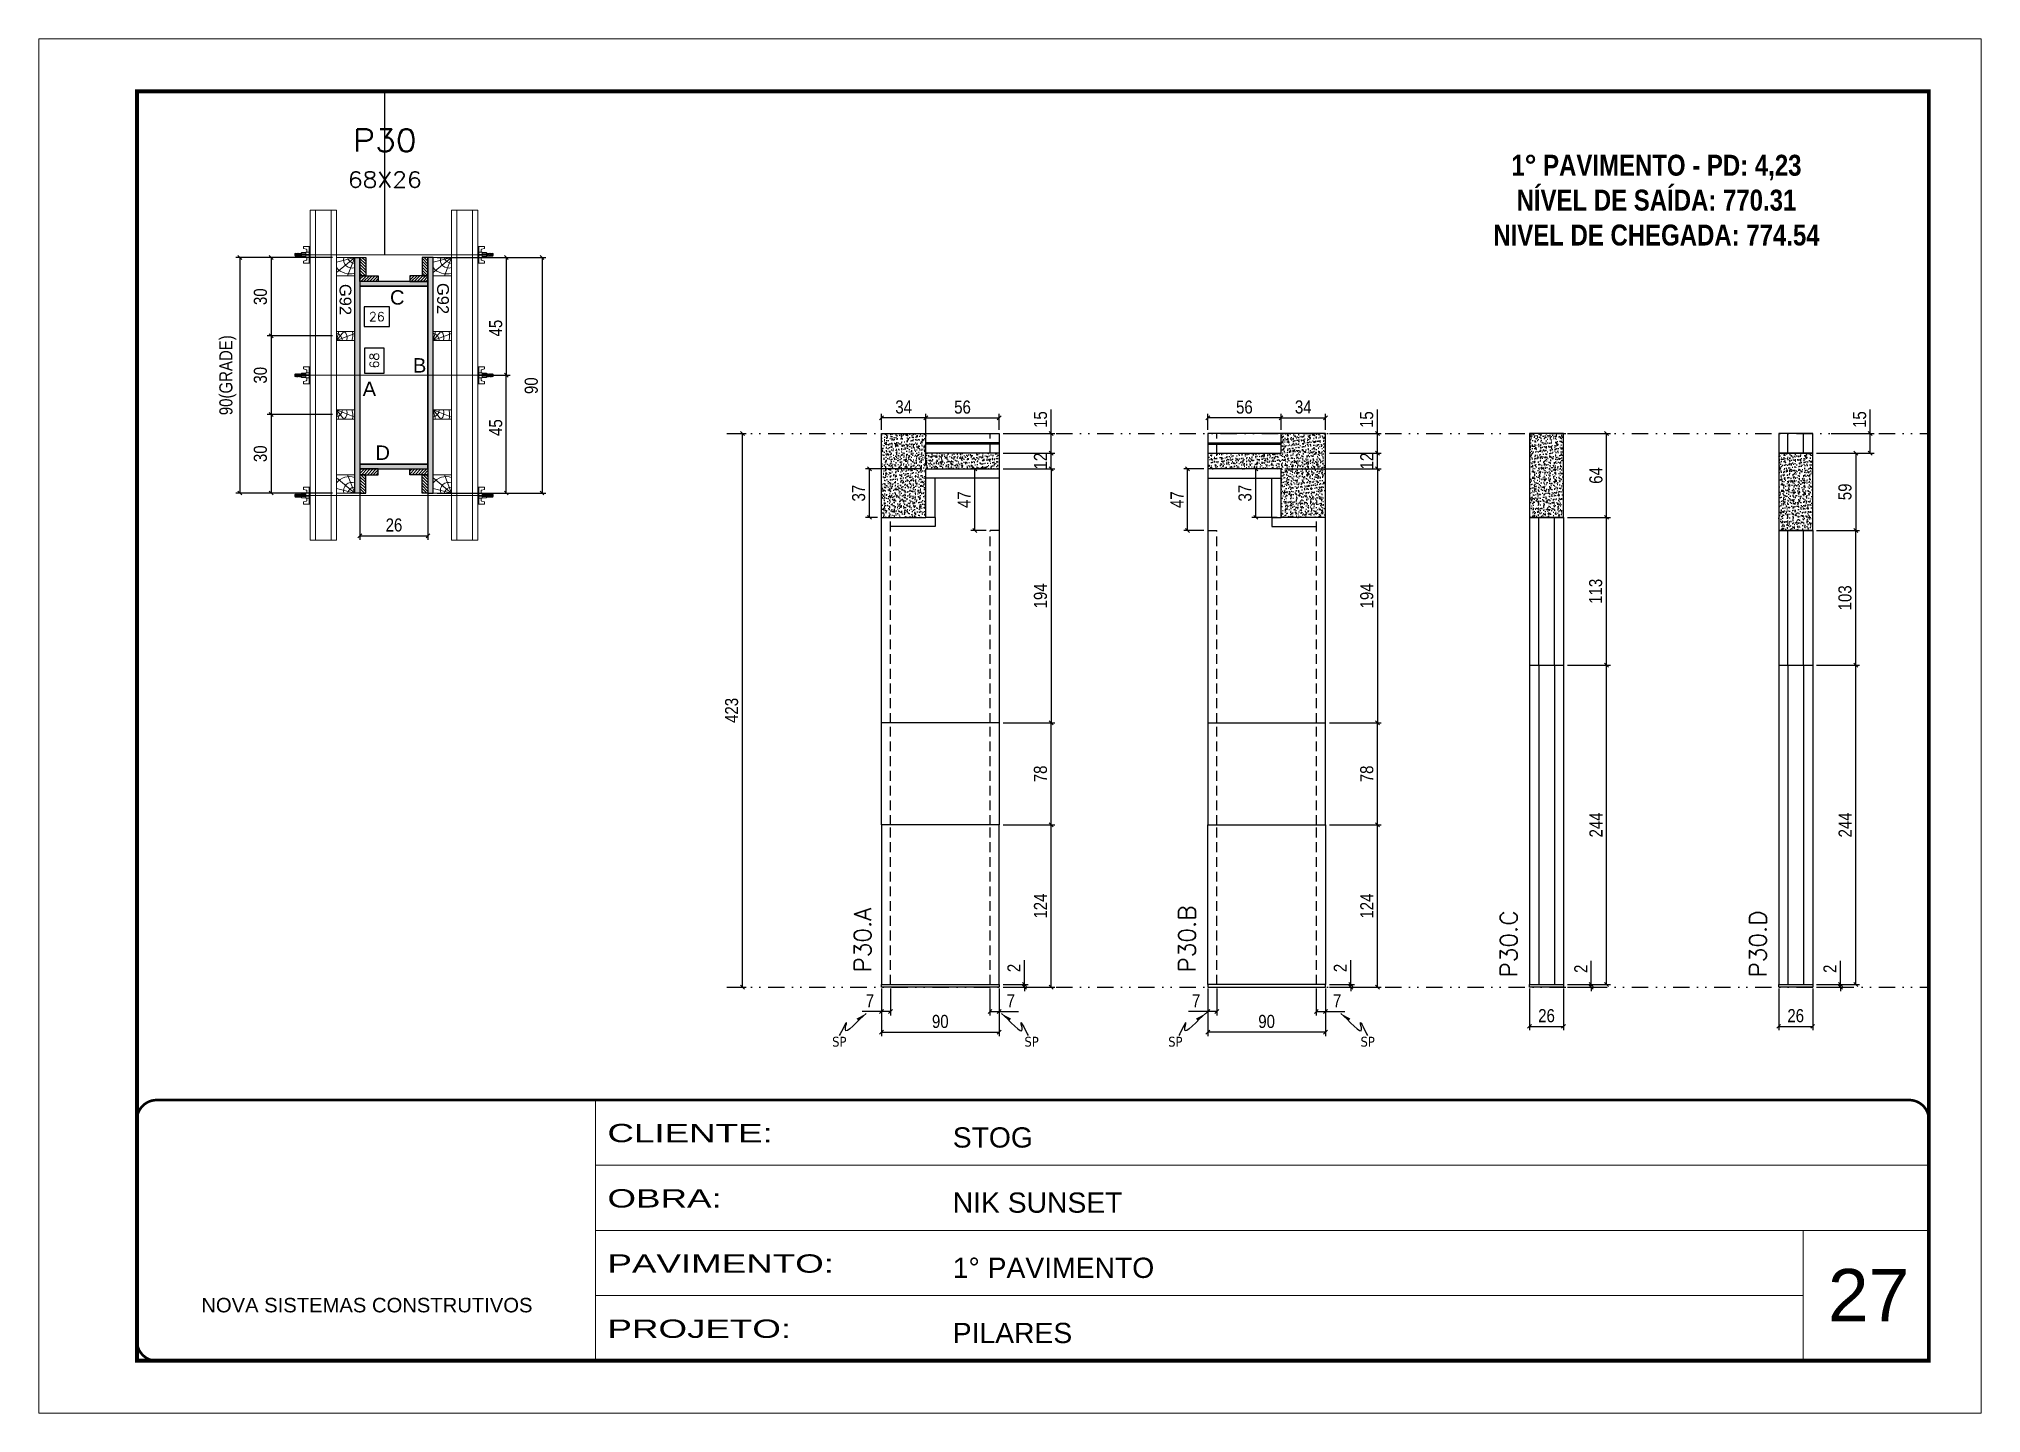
# Model space of a CAD drawing. Header units: millimetres. Extents: x 787 to 8287, y -592 to 17063.
# Drawn here: x 4609 to 6094, y 4003 to 5053 of the extents above; entities that cross this region are included whole.
import ezdxf
from ezdxf.enums import TextEntityAlignment as Align

# ---------------------------------------------------------------- set-up
doc = ezdxf.new("R2010")
doc.units = ezdxf.units.MM
for name, pattern in [('CONTINUO', [0]), ('DASHED', [0.75, 0.5, -0.25]), ('DIVIDE2', [0.625, 0.25, -0.125, 0, -0.125, 0, -0.125]), ('HIDDEN', [0.375, 0.25, -0.125])]:
    doc.linetypes.add(name, pattern=pattern)
for name, color, linetype, lineweight in [('CARIMBO', 255, 'Continuous', 9), ('Folhas', 255, 'Continuous', 9), ('Hachura', 251, 'Continuous', 9), ('Madeira', 126, 'Continuous', 18), ('Perfil Metálico', 224, 'Continuous', 18), ('SARRAFO DE PRESSAO', 251, 'DASHED', 9), ('Texto Seção', 7, 'Continuous', 15)]:
    doc.layers.add(name, color=color, linetype=linetype, lineweight=lineweight)
for name, color, linetype in [('CHAPA', 1, 'Continuous'), ('COTA', 241, 'Continuous'), ('Cota Seção (2x)', 241, 'Continuous'), ('MEIO_PONT', 93, 'Continuous'), ('NOMENCLATURA', 7, 'Continuous'), ('Nível', 160, 'Continuous'), ('Painéis', 200, 'Continuous'), ('SARR_2.2x7', 40, 'Continuous'), ('SARRAFO', 251, 'Continuous'), ('Sarrafo de Pressão', 42, 'HIDDEN'), ('texto', 7, 'Continuous'), ('Texto de Titulo', 7, 'Continuous'), ('Texto Qtd Sarr', 242, 'Continuous'), ('TEXTO_GERAL', 7, 'Continuous')]:
    doc.layers.add(name, color=color, linetype=linetype)
doc.styles.add('ARIAL', font='arial.ttf')
doc.styles.add('COTA TECNICA', font='techl___.ttf', dxfattribs={"height": 10})
doc.styles.add('COTA TECNICA 2X', font='techl___.ttf', dxfattribs={"height": 10})
doc.styles.add('COTA TECNICA-50', font='techl___.ttf', dxfattribs={"height": 10})
doc.styles.add('REGUA-120', font='ROMANS.shx', dxfattribs={"height": 15})
doc.styles.add('ROMANC', font='techb___.ttf', dxfattribs={"height": 2.5})
doc.styles.add('ROMANS', font='romans.shx')
doc.styles.add('SANSSERIF', font='sas_____.pfb')
doc.styles.get("Standard").update_dxf_attribs({"font": 'arial.ttf'})
doc.styles.add('Tecnologia', font='')
doc.styles.get('Tecnologia').set_extended_font_data('Forgotten Futurist')
doc.dimstyles.new('COTA PAINEL-50', dxfattribs={"dimtxt": 10, "dimasz": 3, "dimexe": 3, "dimexo": 3, "dimgap": 3, "dimtad": 1, "dimdec": 1, "dimzin": 12, "dimdsep": 46, "dimtxsty": 'COTA TECNICA-50', "dimblk1": 'OBLIQUE', "dimblk2": 'OBLIQUE', "dimsah": 1, "dimcen": 0.9, "dimclrd": 4, "dimclre": 4, "dimclrt": 240, "dimadec": 1, "dimazin": 3, "dimtfac": 1, "dimtdec": 1, "dimtmove": 0, "dimatfit": 3, "dimfxl": 0, "dimtolj": 1, "dimtzin": 12, "dimarcsym": 0})
doc.dimstyles.new('PAINEL', dxfattribs={"dimtxt": 10, "dimasz": 3, "dimexe": 3, "dimexo": 3, "dimgap": 3, "dimtad": 1, "dimdec": 1, "dimzin": 12, "dimdsep": 46, "dimtxsty": 'COTA TECNICA', "dimblk1": 'OBLIQUE', "dimblk2": 'OBLIQUE', "dimsah": 1, "dimcen": 0.9, "dimclrd": 4, "dimclre": 4, "dimclrt": 240, "dimadec": 1, "dimazin": 3, "dimtfac": 1, "dimtdec": 1, "dimtmove": 0, "dimatfit": 3, "dimfxl": 0, "dimtolj": 1, "dimtzin": 12, "dimarcsym": 0})
doc.dimstyles.new('SECAO PILAR', dxfattribs={"dimtxt": 10, "dimasz": 3, "dimexe": 3, "dimexo": 3, "dimgap": 3, "dimtad": 1, "dimdec": 1, "dimlfac": 0.5, "dimzin": 12, "dimdsep": 46, "dimtxsty": 'COTA TECNICA 2X', "dimblk1": 'OBLIQUE', "dimblk2": 'OBLIQUE', "dimsah": 1, "dimcen": 0.9, "dimclrd": 256, "dimclre": 256, "dimclrt": 256, "dimadec": 1, "dimazin": 3, "dimtfac": 1, "dimtdec": 1, "dimtmove": 0, "dimatfit": 3, "dimfxl": 0, "dimtolj": 1, "dimtzin": 12, "dimarcsym": 0})
doc.dimstyles.new('SECÇÃO 2', dxfattribs={"dimtxt": 7, "dimasz": 6, "dimexe": 0.18, "dimexo": 2, "dimgap": -4, "dimtad": 3, "dimdec": 1, "dimlfac": 0.5, "dimzin": 12, "dimdsep": 46, "dimtxsty": 'ROMANS', "dimblk": 'ARCHTICK', "dimcen": 0.09, "dimse1": 1, "dimse2": 1, "dimsd1": 1, "dimsd2": 1, "dimclrd": 180, "dimclre": 5, "dimclrt": 1, "dimadec": 0, "dimazin": 3, "dimtfac": 1, "dimtdec": 1, "dimtofl": 0, "dimtmove": 0, "dimatfit": 3, "dimldrblk": 'ARCHTICK', "dimfxl": 0, "dimtolj": 1, "dimtzin": 0, "dimarcsym": 0})
doc.dimstyles.get("Standard").update_dxf_attribs({"dimtxt": 0.18, "dimasz": 0.18, "dimexe": 0.18, "dimexo": 0.0625, "dimgap": 0.09, "dimtad": 0, "dimtih": 1, "dimtoh": 1, "dimdec": 4, "dimzin": 0, "dimdsep": 46, "dimtxsty": 'Standard', "dimcen": 0.09, "dimadec": 0, "dimazin": 0, "dimtfac": 1, "dimtdec": 4, "dimtofl": 0, "dimtmove": 0, "dimatfit": 3, "dimfxl": 0, "dimtolj": 1, "dimtzin": 0, "dimarcsym": 0})
pattern_1 = [(50, (-3529.511, 639.1103), (5.46554, -0.4781726), [0.5715, -6.2865]), (355, (-3529.511, 639.1103), (-1.0573026, 5.7317054), [0.4572, -5.0292175]), (100.451445, (-3529.056, 639.0705), (4.4082374, 5.2535326), [0.4857003, -5.3427073]), (46.1842, (-3529.511, 640.6343), (8.132371, -1.26127), [0.85725, -9.42975]), (96.63556, (-3528.8335, 640.529), (7.122124, 7.422784), [0.728551, -8.014068]), (351.18415, (-3529.511, 640.634), (7.122124, 7.422784), [0.685799, -7.543792]), (21, (-3528.749, 640.2533), (4.5484317, -3.067956), [0.5715, -6.2865]), (326, (-3528.749, 640.2533), (1.854061, 5.525639), [0.4572, -5.0292]), (71.451445, (-3528.37, 639.9977), (6.4024926, 2.457683), [0.4857003, -5.342698]), (37.5, (-3529.5112, 639.1103), (0.0926581, 2.53665117), [0, -4.96824, 0, -5.1054, 0, -5.04825]), (7.5, (-3529.5112, 639.1103), (2.0045899, 3.00541724), [0, -2.91084, 0, -4.85394, 0, -1.92405]), (327.5, (-3531.2105, 639.1103), (4.06771786, -0.1718623), [0, -1.905, 0, -5.9436, 0, -7.8867]), (317.5, (-3531.9725, 639.1103), (4.4438754, 0.7627947), [0, -2.4765, 0, -3.94716, 0, -5.6007])]

msp = doc.modelspace()

# ---------------------------------------------------------------- texts
at = {"layer": 'CARIMBO', "style": 'ARIAL'}
msp.add_text('27', height=40, dxfattribs=at).set_placement((5976.86, 4072.84))
at = {"layer": 'NOMENCLATURA', "color": 2, "insert": (5845.74, 4990.83), "char_height": 16, "attachment_point": 2, "style": 'ROMANC'}
msp.add_mtext_dynamic_manual_height_columns('\\P1° PAVIMENTO - PD: 4,23\\PNÍVEL DE SAÍDA: 770.31\\PNIVEL DE CHEGADA: 774.54', width=328.3607, gutter_width=1, heights=[0], dxfattribs=at)
at = {"layer": 'texto', "color": 0, "char_height": 7.5, "attachment_point": 5}
for insert in [(5220.99, 4286.43), (5368.02, 4286.43), (5477.93, 4286.43), (5624.96, 4286.43)]:
    msp.add_mtext('{\\fTahoma|b0|i0|c0|p34;\\C4;SP}', dxfattribs=dict(at, insert=insert))
at = {"layer": 'Texto Seção', "char_height": 13, "width": 285.3299, "attachment_point": 7, "rotation": 90, "style": 'REGUA-120'}
for s, insert in [('P30.A', (5245.3, 4339.35)), ('P30.B', (5493.37, 4339.35)), ('P30.C', (5739.29, 4335.51)), ('\\pt52;P30.D', (5929.78, 4335.51))]:
    msp.add_mtext(s, dxfattribs=dict(at, insert=insert))
at = {"layer": 'TEXTO_GERAL', "color": 0, "linetype": 'Continuous', "style": 'SANSSERIF'}
for p in [(4843.42, 4865.42), (4917.97, 4866.17)]:
    msp.add_text('G92', height=9, rotation=270, dxfattribs=at).set_placement(p, align=Align.MIDDLE_LEFT)
at = {"layer": 'TEXTO_GERAL', "style": 'ARIAL'}
for s, p in [('C', (4883.02, 4855.16)), ('B', (4900.13, 4803.24)), ('A', (4861.7, 4785.27)), ('D', (4871.9, 4736.52))]:
    msp.add_text(s, height=11, dxfattribs=at).set_placement(p, align=Align.MIDDLE_CENTER)

# ---------------------------------------------------------------- blocks, each defined once
blk = doc.blocks.new('9999999999')
at = {"color": 30, "linetype": 'CONTINUO'}
for p, q in [((98564.6, 34230.2), (98564.6, 34429.4)), ((98564.6, 34379.6), (99584, 34379.6)), ((98564.6, 34329.8), (99488, 34329.8)), ((99584, 34329.8), (99488, 34329.8)), ((99488, 34329.8), (99488, 34230.2)), ((98564.6, 34280), (99488, 34280))]:
    blk.add_line(p, q, dxfattribs=at)
at = {"color": 30, "linetype": 'CONTINUO', "const_width": 2}
blk.add_lwpolyline([(99584, 34230.2), (99584, 34414.4, 0.414214), (99569, 34429.4), (98229, 34429.4, 0.414214), (98214, 34414.4), (98214, 34245.2, 0.414214), (98229, 34230.2), (99584, 34230.2)], format="xyb", dxfattribs=at)
at = {"layer": 'Folhas'}
blk.add_lwpolyline([(98139, 34190.2), (99624, 34190.2), (99624, 35240.2), (98139, 35240.2)], close=True, dxfattribs=at)
at = {"layer": 'Folhas', "color": 30, "const_width": 3}
blk.add_lwpolyline([(98214, 34230.2), (99584, 34230.2), (99584, 35200.2), (98214, 35200.2)], close=True, dxfattribs=at)
at = {"color": 7, "linetype": 'Continuous', "ltscale": 5, "style": 'ARIAL'}
for s, height, p in [('STOG', 15.48, (98837.7, 34393.1)), ('NIK SUNSET', 15.48, (98837.7, 34343.3)), ('1° PAVIMENTO', 15.483, (98837.7, 34293.5)), ('NOVA SISTEMAS CONSTRUTIVOS', 11.059, (98263.2, 34267.2)), ('PILARES', 15.48, (98837.7, 34243.7))]:
    blk.add_text(s, height=height, dxfattribs=at).set_placement(p)
at = {"layer": 'Folhas', "color": 7, "style": 'Tecnologia', "width": 1.5}
for s, p in [('CLIENTE:', (98573.7, 34397.2)), ('OBRA:', (98573.7, 34347.3)), ('PAVIMENTO:', (98573.7, 34297.5)), ('PROJETO:', (98573.7, 34247.7))]:
    blk.add_text(s, height=14, dxfattribs=at).set_placement(p)
blk = doc.blocks.new('titulo1')
at = {"layer": 'Defpoints', "color": 252, "linetype": 'HIDDEN', "ltscale": 2}
blk.add_line((0, 0), (0, 125), dxfattribs=at)
at = {"layer": 'Defpoints', "style": 'ROMANS', "oblique": 15}
blk.add_attdef('FOLHA', text='', height=10, dxfattribs=at).set_placement((0, 15.6), align=Align.MIDDLE_CENTER)
at = {"layer": 'Texto Qtd Sarr', "color": 3, "style": 'ROMANS', "oblique": 15}
for tag, height, p in [('TITULO', 17, (0, 71.4)), ('SEÇÃO', 12, (0, 41.5))]:
    blk.add_attdef(tag, text='', height=height, dxfattribs=at).set_placement(p, align=Align.MIDDLE_CENTER)
blk = doc.blocks.new('*D358')
at = {"layer": 'Cota Seção (2x)', "color": 180, "lineweight": -2}
for p, q in [((4873, 4816.4), (4858, 4816.4)), ((4858, 4816.4), (4858, 4797.4)), ((4873, 4797.4), (4873, 4816.4)), ((4858, 4797.4), (4873, 4797.4))]:
    blk.add_line(p, q, dxfattribs=at)
at = {"layer": 'Defpoints', "color": 0}
for p in [(4854.5, 4863.7), (4854.5, 4727.7), (4877, 4727.7)]:
    blk.add_point(p, dxfattribs=at)
at = {"layer": 'Cota Seção (2x)', "color": 1, "insert": (4865.5, 4806.9), "char_height": 7, "attachment_point": 5, "rotation": 90, "style": 'ROMANS'}
blk.add_mtext('\\A1;68', dxfattribs=at)
blk = doc.blocks.new('_ArchTick')
at = {"color": 0, "linetype": 'ByBlock', "const_width": 0.15}
blk.add_lwpolyline([(-0.5, -0.5), (0.5, 0.5)], dxfattribs=at)
blk = doc.blocks.new('*D359')
at = {"layer": 'Cota Seção (2x)', "color": 180, "lineweight": -2}
for p, q in [((4877.1, 4847.9), (4857.8, 4847.9)), ((4857.8, 4847.9), (4857.8, 4832.9)), ((4877.1, 4832.9), (4877.1, 4847.9)), ((4857.8, 4832.9), (4877.1, 4832.9))]:
    blk.add_line(p, q, dxfattribs=at)
at = {"layer": 'Defpoints', "color": 0}
for p in [(4854.5, 4863.7), (4906.5, 4863.7), (4906.5, 4828.9)]:
    blk.add_point(p, dxfattribs=at)
at = {"layer": 'Cota Seção (2x)', "color": 1, "insert": (4867.4, 4840.4), "char_height": 7, "attachment_point": 5, "style": 'ROMANS'}
blk.add_mtext('\\A1;26', dxfattribs=at)
blk = doc.blocks.new('_Oblique')
at = {"color": 0, "linetype": 'ByBlock', "lineweight": -2}
blk.add_line((-0.5, -0.5), (0.5, 0.5), dxfattribs=at)
blk = doc.blocks.new('*D1253')
at = {"layer": 'Cota Seção (2x)', "lineweight": -2}
for p, q in [((4854.5, 4721.1), (4854.5, 4670)), ((4906.5, 4721.1), (4906.5, 4670)), ((4854.5, 4673), (4906.5, 4673))]:
    blk.add_line(p, q, dxfattribs=at)
at = {"layer": 'Defpoints', "color": 0}
for p in [(4854.5, 4724.1), (4906.5, 4724.1), (4906.5, 4673)]:
    blk.add_point(p, dxfattribs=at)
at = {"layer": 'Cota Seção (2x)', "lineweight": -2, "xscale": 3, "yscale": 3, "zscale": 3, "rotation": 180}
blk.add_blockref('_Oblique', (4854.5, 4673), dxfattribs=at)
at = {"layer": 'Cota Seção (2x)', "lineweight": -2, "xscale": 3, "yscale": 3, "zscale": 3}
blk.add_blockref('_Oblique', (4906.5, 4673), dxfattribs=at)
at = {"layer": 'Cota Seção (2x)', "insert": (4880.5, 4681.2), "char_height": 10, "attachment_point": 5, "style": 'COTA TECNICA 2X'}
blk.add_mtext('\\A1;26', dxfattribs=at)
blk = doc.blocks.new('*D360')
at = {"layer": 'Cota Seção (2x)', "lineweight": -2}
for p, q in [((4833.5, 4885.7), (4759.7, 4885.7)), ((4762.7, 4885.7), (4762.7, 4705.7)), ((4833.5, 4705.7), (4759.7, 4705.7))]:
    blk.add_line(p, q, dxfattribs=at)
at = {"layer": 'Defpoints', "color": 0}
for p in [(4836.5, 4885.7), (4762.7, 4705.7), (4836.5, 4705.7)]:
    blk.add_point(p, dxfattribs=at)
at = {"layer": 'Cota Seção (2x)', "lineweight": -2, "xscale": 3, "yscale": 3, "zscale": 3}
for p, rotation in [((4762.7, 4885.7), 90), ((4762.7, 4705.7), 270)]:
    blk.add_blockref('_Oblique', p, dxfattribs=dict(at, rotation=rotation))
at = {"layer": 'Cota Seção (2x)', "insert": (4753.5, 4795.7), "char_height": 10, "attachment_point": 5, "rotation": 90, "style": 'COTA TECNICA 2X'}
blk.add_mtext('\\A1;90(GRADE)', dxfattribs=at)
blk = doc.blocks.new('*D361')
at = {"layer": 'Cota Seção (2x)', "lineweight": -2}
for p, q in [((4833.5, 4765.7), (4783.6, 4765.7)), ((4786.6, 4765.7), (4786.6, 4705.7)), ((4833.5, 4705.7), (4783.6, 4705.7))]:
    blk.add_line(p, q, dxfattribs=at)
at = {"layer": 'Defpoints', "color": 0}
for p in [(4836.5, 4765.7), (4786.6, 4705.7), (4836.5, 4705.7)]:
    blk.add_point(p, dxfattribs=at)
at = {"layer": 'Cota Seção (2x)', "lineweight": -2, "xscale": 3, "yscale": 3, "zscale": 3}
for p, rotation in [((4786.6, 4765.7), 90), ((4786.6, 4705.7), 270)]:
    blk.add_blockref('_Oblique', p, dxfattribs=dict(at, rotation=rotation))
at = {"layer": 'Cota Seção (2x)', "insert": (4778.4, 4735.7), "char_height": 10, "attachment_point": 5, "rotation": 90, "style": 'COTA TECNICA 2X'}
blk.add_mtext('\\A1;30', dxfattribs=at)
blk = doc.blocks.new('*D362')
at = {"layer": 'Cota Seção (2x)', "lineweight": -2}
for p, q in [((4833.5, 4885.7), (4783.6, 4885.7)), ((4786.6, 4885.7), (4786.6, 4825.7)), ((4833.5, 4825.7), (4783.6, 4825.7))]:
    blk.add_line(p, q, dxfattribs=at)
at = {"layer": 'Defpoints', "color": 0}
for p in [(4836.5, 4885.7), (4786.6, 4825.7), (4836.5, 4825.7)]:
    blk.add_point(p, dxfattribs=at)
at = {"layer": 'Cota Seção (2x)', "lineweight": -2, "xscale": 3, "yscale": 3, "zscale": 3}
for p, rotation in [((4786.6, 4885.7), 90), ((4786.6, 4825.7), 270)]:
    blk.add_blockref('_Oblique', p, dxfattribs=dict(at, rotation=rotation))
at = {"layer": 'Cota Seção (2x)', "insert": (4778.4, 4855.7), "char_height": 10, "attachment_point": 5, "rotation": 90, "style": 'COTA TECNICA 2X'}
blk.add_mtext('\\A1;30', dxfattribs=at)
blk = doc.blocks.new('*D363')
at = {"layer": 'Cota Seção (2x)', "lineweight": -2}
for p, q in [((4833.5, 4825.7), (4783.6, 4825.7)), ((4786.6, 4825.7), (4786.6, 4765.7)), ((4833.5, 4765.7), (4783.6, 4765.7))]:
    blk.add_line(p, q, dxfattribs=at)
at = {"layer": 'Defpoints', "color": 0}
for p in [(4836.5, 4825.7), (4786.6, 4765.7), (4836.5, 4765.7)]:
    blk.add_point(p, dxfattribs=at)
at = {"layer": 'Cota Seção (2x)', "lineweight": -2, "xscale": 3, "yscale": 3, "zscale": 3}
for p, rotation in [((4786.6, 4825.7), 90), ((4786.6, 4765.7), 270)]:
    blk.add_blockref('_Oblique', p, dxfattribs=dict(at, rotation=rotation))
at = {"layer": 'Cota Seção (2x)', "insert": (4778.4, 4795.7), "char_height": 10, "attachment_point": 5, "rotation": 90, "style": 'COTA TECNICA 2X'}
blk.add_mtext('\\A1;30', dxfattribs=at)
blk = doc.blocks.new('*D364')
at = {"layer": 'Cota Seção (2x)', "lineweight": -2}
for p, q in [((4913.5, 4885.7), (4996.7, 4885.7)), ((4993.7, 4885.7), (4993.7, 4705.7)), ((4913.5, 4705.7), (4996.7, 4705.7))]:
    blk.add_line(p, q, dxfattribs=at)
at = {"layer": 'Defpoints', "color": 0}
for p in [(4910.5, 4885.7), (4910.5, 4705.7), (4993.7, 4705.7)]:
    blk.add_point(p, dxfattribs=at)
at = {"layer": 'Cota Seção (2x)', "lineweight": -2, "xscale": 3, "yscale": 3, "zscale": 3}
for p, rotation in [((4993.7, 4885.7), 90), ((4993.7, 4705.7), 270)]:
    blk.add_blockref('_Oblique', p, dxfattribs=dict(at, rotation=rotation))
at = {"layer": 'Cota Seção (2x)', "insert": (4985.5, 4787.7), "char_height": 10, "attachment_point": 5, "rotation": 90, "style": 'COTA TECNICA 2X'}
blk.add_mtext('\\A1;90', dxfattribs=at)
blk = doc.blocks.new('*D365')
at = {"layer": 'Cota Seção (2x)', "lineweight": -2}
for p, q in [((4947.5, 4885.7), (4969.4, 4885.7)), ((4966.4, 4885.7), (4966.4, 4795.7)), ((4947.5, 4795.7), (4969.4, 4795.7))]:
    blk.add_line(p, q, dxfattribs=at)
at = {"layer": 'Defpoints', "color": 0}
for p in [(4944.5, 4885.7), (4944.5, 4795.7), (4966.4, 4795.7)]:
    blk.add_point(p, dxfattribs=at)
at = {"layer": 'Cota Seção (2x)', "lineweight": -2, "xscale": 3, "yscale": 3, "zscale": 3}
for p, rotation in [((4966.4, 4885.7), 90), ((4966.4, 4795.7), 270)]:
    blk.add_blockref('_Oblique', p, dxfattribs=dict(at, rotation=rotation))
at = {"layer": 'Cota Seção (2x)', "insert": (4958.3, 4831.7), "char_height": 10, "attachment_point": 5, "rotation": 90, "style": 'COTA TECNICA 2X'}
blk.add_mtext('\\A1;45', dxfattribs=at)
blk = doc.blocks.new('*D366')
at = {"layer": 'Cota Seção (2x)', "lineweight": -2}
for p, q in [((4947.5, 4795.7), (4969.4, 4795.7)), ((4966.4, 4705.7), (4966.4, 4795.7)), ((4947.5, 4705.7), (4969.4, 4705.7))]:
    blk.add_line(p, q, dxfattribs=at)
at = {"layer": 'Defpoints', "color": 0}
for p in [(4944.5, 4795.7), (4966.4, 4795.7), (4944.5, 4705.7)]:
    blk.add_point(p, dxfattribs=at)
at = {"layer": 'Cota Seção (2x)', "lineweight": -2, "xscale": 3, "yscale": 3, "zscale": 3}
for p, rotation in [((4966.4, 4795.7), 90), ((4966.4, 4705.7), 270)]:
    blk.add_blockref('_Oblique', p, dxfattribs=dict(at, rotation=rotation))
at = {"layer": 'Cota Seção (2x)', "insert": (4958.3, 4755.7), "char_height": 10, "attachment_point": 5, "rotation": 90, "style": 'COTA TECNICA 2X'}
blk.add_mtext('\\A1;45', dxfattribs=at)
blk = doc.blocks.new('C')
at = {"layer": 'Hachura', "color": 0}
for p, q in [((0, 3.22), (0, -3.22)), ((0.45, 3.22), (0, 3.22)), ((0.46, 3.16), (0, 3.16)), ((0.46, 3.05), (0, 3.05)), ((0.46, 2.88), (0, 2.88)), ((0, 2.75), (0, -1.16)), ((0.46, 2.65), (0, 2.65)), ((0.46, 2.23), (0, 2.23)), ((0.46, 1.51), (0, 1.51)), ((0.39, 0.49), (0.17, 0.49)), ((0.45, -3.23), (0.45, 3.22)), ((0.45, 3.22), (2.58, 3.22)), ((1.74, 0.97), (0.45, 0.97)), ((1.45, 0.1), (0.45, 0.1)), ((1.35, 1.94), (1.35, 0.96)), ((2.58, 2.39), (1.47, 2.09)), ((1.74, -0.97), (1.74, 0.97)), ((1.74, 0.97), (1.74, 0.84)), ((1.74, 0.97), (1.74, 0.84)), ((1.74, 0.84), (3.35, 0.84)), ((3.35, 0.45), (1.74, 0.45)), ((2.58, 3.22), (2.58, 2.39)), ((3.32, 0.84), (3.32, -0.84)), ((3.35, 0.84), (3.35, -0.84)), ((3.68, 0.45), (3.35, 0.45)), ((3.84, -0.52), (3.35, 0.45)), ((3.35, 0.06), (3.67, -0.57)), ((3.68, 0.45), (4.16, -0.52)), ((3.72, 0.5), (4.25, -0.57)), ((4.37, -0.55), (3.83, 0.53)), ((4.15, 0.45), (3.93, 0.45)), ((4.42, -0.52), (3.93, 0.45)), ((4.15, 0.45), (4.26, 0.45)), ((4.26, 0.45), (4.74, -0.52)), ((4.3, 0.5), (4.83, -0.57)), ((4.95, -0.55), (4.41, 0.53)), ((4.51, 0.45), (4.84, 0.45)), ((5, -0.52), (4.51, 0.45)), ((4.84, 0.45), (5.32, -0.52)), ((4.88, 0.5), (5.41, -0.57)), ((5.53, -0.55), (4.99, 0.53)), ((5.58, -0.52), (5.09, 0.45)), ((5.42, 0.45), (5.09, 0.45)), ((5.58, -0.52), (5.09, 0.45)), ((5.42, 0.45), (5.74, -0.19)), ((5.46, 0.5), (5.74, -0.07)), ((5.74, 0.19), (5.57, 0.53)), ((5.74, 0.32), (5.68, 0.45)), ((5.68, 0.45), (5.74, 0.45)), ((5.74, 0.45), (5.9, 0.29)), ((5.74, 0.45), (5.74, -0.52)), ((5.9, -0.36), (5.9, 0.29)), ((0.45, 0), (0, 0)), ((0.46, -1.52), (0, -1.52)), ((0.46, -2.23), (0, -2.23)), ((0.46, -2.65), (0, -2.65)), ((0.46, -2.88), (0, -2.88)), ((0.46, -3.05), (0, -3.05)), ((0.46, -3.16), (0, -3.16)), ((0, -3.22), (2.57, -3.22)), ((0.08, -0.48), (0.29, -0.48)), ((0.29, -0.48), (0.4, -0.48)), ((0.45, 0), (0.45, -0.97)), ((0.45, -0.16), (1.45, -0.16)), ((0.45, -0.65), (0.45, -0.32)), ((0.45, -3.23), (0.45, -0.65)), ((0.45, -0.97), (1.74, -0.97)), ((1.35, -1.94), (1.35, -0.97)), ((2.58, -2.39), (1.47, -2.1)), ((3.35, -0.32), (1.74, -0.32)), ((3.35, -0.84), (1.74, -0.84)), ((2.58, -3.23), (2.58, -2.39)), ((3.35, -0.07), (3.58, -0.52)), ((3.35, -0.52), (3.58, -0.52)), ((3.84, -0.52), (4.16, -0.52)), ((4.42, -0.52), (4.74, -0.52)), ((4.63, -0.52), (4.74, -0.52)), ((5, -0.52), (5.32, -0.52)), ((5.58, -0.52), (5.74, -0.52)), ((5.74, -0.52), (5.9, -0.36)), ((5.74, -0.52), (5.74, -0.52))]:
    blk.add_line(p, q, dxfattribs=at)
for centre, radius, start, end in [((1.52, 1.94), 0.161, 104.74356, 180), ((1.44, -0.03), 0.129, 272.69497, 87.30503), ((3.81, 0.39), 0.143, 25.56881, 154.43119), ((4.39, 0.39), 0.143, 25.56881, 154.43119), ((4.97, 0.39), 0.143, 25.56881, 154.43119), ((5.55, 0.39), 0.143, 25.56881, 154.43119), ((0.17, -0.37), 0.174, 221.74404, 317.85924), ((1.52, -1.94), 0.161, 180, 255.25644), ((3.71, -0.4), 0.174, 222.14076, 318.25596), ((4.29, -0.4), 0.174, 222.14076, 318.25596), ((4.87, -0.4), 0.174, 222.14076, 318.25596), ((5.45, -0.4), 0.174, 222.14076, 318.25596), ((5.61, -0.4), 0.174, 317.85924, 318.25596)]:
    blk.add_arc(centre, radius, start, end, dxfattribs=at)
blk = doc.blocks.new('PONTALETE')
at = {"layer": 'Madeira'}
for q in [(2.71, 7), (7, 5.76), (7, 1.74)]:
    blk.add_line((0, 0), q, dxfattribs=at)
blk.add_lwpolyline([(0, 0), (7, 0), (7, 7), (0, 7)], close=True, dxfattribs=at)
for centre, radius, start, end in [((2.04, 0.06), 6.23, 37.28179, 109.09128), ((1.09, 0.9), 3.19, 343.60304, 109.98471), ((-0.21, -0.78), 3.09, 14.63219, 86.0383)]:
    blk.add_arc(centre, radius, start, end, dxfattribs=at)
blk = doc.blocks.new('MEIO PONTALETE')
at = {"layer": 'Madeira'}
for q in [(2.71, 7), (3.5, 2.88), (3.5, 0.87)]:
    blk.add_line((0, 0), q, dxfattribs=at)
blk.add_lwpolyline([(0, 0), (3.5, 0), (3.5, 7), (0, 7)], close=True, dxfattribs=at)
for centre, radius, start, end in [((2.04, 0.06), 6.23, 76.44987, 109.09128), ((1.09, 0.9), 3.19, 40.90626, 109.98471), ((-0.21, -0.78), 3.09, 14.63219, 86.0383)]:
    blk.add_arc(centre, radius, start, end, dxfattribs=at)
blk = doc.blocks.new('*D1327')
at = {"layer": 'COTA', "color": 4, "lineweight": -2}
for p, q in [((5138.1, 4751.1), (5149.9, 4751.1)), ((5146.9, 4328.1), (5146.9, 4751.1)), ((5138.1, 4328.1), (5149.9, 4328.1))]:
    blk.add_line(p, q, dxfattribs=at)
at = {"layer": 'Defpoints', "color": 0}
for p in [(5135.1, 4751.1), (5146.9, 4751.1), (5135.1, 4328.1)]:
    blk.add_point(p, dxfattribs=at)
at = {"layer": 'COTA', "color": 4, "lineweight": -2, "xscale": 3, "yscale": 3, "zscale": 3}
for p, rotation in [((5146.9, 4751.1), 90), ((5146.9, 4328.1), 270)]:
    blk.add_blockref('_Oblique', p, dxfattribs=dict(at, rotation=rotation))
at = {"layer": 'COTA', "color": 240, "insert": (5138.7, 4539.6), "char_height": 10, "attachment_point": 5, "rotation": 90, "style": 'COTA TECNICA-50'}
blk.add_mtext('\\A1;423', dxfattribs=at)
blk = doc.blocks.new('*D661')
at = {"layer": 'COTA', "color": 4, "lineweight": -2}
for p, q in [((5502.7, 4327.1), (5502.7, 4290.7)), ((5592.7, 4327.1), (5592.7, 4290.7)), ((5592.7, 4293.7), (5502.7, 4293.7))]:
    blk.add_line(p, q, dxfattribs=at)
at = {"layer": 'Defpoints', "color": 0}
for p in [(5502.7, 4330.1), (5592.7, 4330.1), (5502.7, 4293.7)]:
    blk.add_point(p, dxfattribs=at)
at = {"layer": 'COTA', "color": 4, "lineweight": -2, "xscale": 3, "yscale": 3, "zscale": 3, "rotation": 180}
blk.add_blockref('_Oblique', (5502.7, 4293.7), dxfattribs=at)
at = {"layer": 'COTA', "color": 4, "lineweight": -2, "xscale": 3, "yscale": 3, "zscale": 3}
blk.add_blockref('_Oblique', (5592.7, 4293.7), dxfattribs=at)
at = {"layer": 'COTA', "color": 240, "insert": (5547.7, 4301.9), "char_height": 10, "attachment_point": 5, "style": 'COTA TECNICA'}
blk.add_mtext('\\A1;90', dxfattribs=at)
blk = doc.blocks.new('*D662')
at = {"layer": 'COTA', "color": 4, "lineweight": -2}
for p, q in [((5585.7, 4327.1), (5585.7, 4306.6)), ((5592.7, 4325.1), (5592.7, 4306.6)), ((5585.7, 4309.6), (5592.7, 4309.6)), ((5592.7, 4309.6), (5607.4, 4309.6))]:
    blk.add_line(p, q, dxfattribs=at)
at = {"layer": 'Defpoints', "color": 0}
for p in [(5585.7, 4330.1), (5592.7, 4328.1), (5592.7, 4309.6)]:
    blk.add_point(p, dxfattribs=at)
at = {"layer": 'COTA', "color": 4, "lineweight": -2, "xscale": 3, "yscale": 3, "zscale": 3, "rotation": 180}
blk.add_blockref('_Oblique', (5585.7, 4309.6), dxfattribs=at)
at = {"layer": 'COTA', "color": 4, "lineweight": -2, "xscale": 3, "yscale": 3, "zscale": 3}
blk.add_blockref('_Oblique', (5592.7, 4309.6), dxfattribs=at)
at = {"layer": 'COTA', "color": 240, "insert": (5601.6, 4317.7), "char_height": 10, "attachment_point": 5, "style": 'COTA TECNICA-50'}
blk.add_mtext('\\A1;7', dxfattribs=at)
blk = doc.blocks.new('*D663')
at = {"layer": 'COTA', "color": 4, "lineweight": -2}
for p, q in [((5502.7, 4325.1), (5502.7, 4306.6)), ((5509.7, 4327.1), (5509.7, 4306.6)), ((5502.7, 4309.6), (5488, 4309.6)), ((5509.7, 4309.6), (5502.7, 4309.6))]:
    blk.add_line(p, q, dxfattribs=at)
at = {"layer": 'Defpoints', "color": 0}
for p in [(5502.7, 4328.1), (5509.7, 4330.1), (5502.7, 4309.6)]:
    blk.add_point(p, dxfattribs=at)
at = {"layer": 'COTA', "color": 4, "lineweight": -2, "xscale": 3, "yscale": 3, "zscale": 3, "rotation": 180}
blk.add_blockref('_Oblique', (5502.7, 4309.6), dxfattribs=at)
at = {"layer": 'COTA', "color": 4, "lineweight": -2, "xscale": 3, "yscale": 3, "zscale": 3}
blk.add_blockref('_Oblique', (5509.7, 4309.6), dxfattribs=at)
at = {"layer": 'COTA', "color": 240, "insert": (5493.8, 4317.7), "char_height": 10, "attachment_point": 5, "style": 'COTA TECNICA-50'}
blk.add_mtext('\\A1;7', dxfattribs=at)
blk = doc.blocks.new('*D664')
at = {"layer": 'COTA', "color": 4, "linetype": 'ByBlock', "lineweight": -2}
for p, q in [((5595.7, 4452.1), (5635.4, 4452.1)), ((5632.4, 4328.1), (5632.4, 4452.1)), ((5595.7, 4328.1), (5635.4, 4328.1))]:
    blk.add_line(p, q, dxfattribs=at)
at = {"layer": 'Defpoints', "color": 0, "linetype": 'ByBlock'}
for p in [(5592.7, 4452.1), (5632.4, 4452.1), (5592.7, 4328.1)]:
    blk.add_point(p, dxfattribs=at)
at = {"layer": 'COTA', "color": 4, "linetype": 'ByBlock', "lineweight": -2, "xscale": 3, "yscale": 3, "zscale": 3}
for p, rotation in [((5632.4, 4452.1), 90), ((5632.4, 4328.1), 270)]:
    blk.add_blockref('_Oblique', p, dxfattribs=dict(at, rotation=rotation))
at = {"layer": 'COTA', "color": 240, "linetype": 'ByBlock', "insert": (5624.3, 4390.1), "char_height": 10, "attachment_point": 5, "rotation": 90, "style": 'COTA TECNICA'}
blk.add_mtext('\\A1;124', dxfattribs=at)
blk = doc.blocks.new('*D665')
at = {"layer": 'COTA', "color": 4, "lineweight": -2}
for p, q in [((5612, 4330.1), (5612, 4348.9)), ((5595.7, 4330.1), (5615, 4330.1)), ((5595.7, 4328.1), (5615, 4328.1)), ((5612, 4328.1), (5612, 4330.1)), ((5612, 4328.1), (5612, 4325.1))]:
    blk.add_line(p, q, dxfattribs=at)
at = {"layer": 'Defpoints', "color": 0}
for p in [(5592.7, 4330.1), (5592.7, 4328.1), (5612, 4328.1)]:
    blk.add_point(p, dxfattribs=at)
at = {"layer": 'COTA', "color": 4, "lineweight": -2, "xscale": 3, "yscale": 3, "zscale": 3}
for p, rotation in [((5612, 4330.1), 270), ((5612, 4328.1), 90)]:
    blk.add_blockref('_Oblique', p, dxfattribs=dict(at, rotation=rotation))
at = {"layer": 'COTA', "color": 240, "insert": (5604, 4342.8), "char_height": 10, "attachment_point": 5, "rotation": 90, "style": 'COTA TECNICA-50'}
blk.add_mtext('\\A1;2', dxfattribs=at)
blk = doc.blocks.new('*D666')
at = {"layer": 'COTA', "color": 4, "linetype": 'ByBlock', "lineweight": -2}
for p, q in [((5595.7, 4452.1), (5635.4, 4452.1)), ((5632.4, 4328.1), (5632.4, 4452.1)), ((5595.7, 4328.1), (5635.4, 4328.1))]:
    blk.add_line(p, q, dxfattribs=at)
at = {"layer": 'Defpoints', "color": 0, "linetype": 'ByBlock'}
for p in [(5592.7, 4452.1), (5632.4, 4452.1), (5592.7, 4328.1)]:
    blk.add_point(p, dxfattribs=at)
at = {"layer": 'COTA', "color": 4, "linetype": 'ByBlock', "lineweight": -2, "xscale": 3, "yscale": 3, "zscale": 3}
for p, rotation in [((5632.4, 4452.1), 90), ((5632.4, 4328.1), 270)]:
    blk.add_blockref('_Oblique', p, dxfattribs=dict(at, rotation=rotation))
at = {"layer": 'COTA', "color": 240, "linetype": 'ByBlock', "insert": (5624.3, 4390.1), "char_height": 10, "attachment_point": 5, "rotation": 90, "style": 'COTA TECNICA'}
blk.add_mtext('\\A1;124', dxfattribs=at)
blk = doc.blocks.new('*D667')
at = {"layer": 'COTA', "color": 4, "lineweight": -2}
for p, q in [((5595.7, 4530.1), (5635.4, 4530.1)), ((5632.4, 4452.1), (5632.4, 4530.1)), ((5595.7, 4452.1), (5635.4, 4452.1))]:
    blk.add_line(p, q, dxfattribs=at)
at = {"layer": 'Defpoints', "color": 0}
for p in [(5592.7, 4530.1), (5632.4, 4530.1), (5592.7, 4452.1)]:
    blk.add_point(p, dxfattribs=at)
at = {"layer": 'COTA', "color": 4, "lineweight": -2, "xscale": 3, "yscale": 3, "zscale": 3}
for p, rotation in [((5632.4, 4530.1), 90), ((5632.4, 4452.1), 270)]:
    blk.add_blockref('_Oblique', p, dxfattribs=dict(at, rotation=rotation))
at = {"layer": 'COTA', "color": 240, "insert": (5624.3, 4491.1), "char_height": 10, "attachment_point": 5, "rotation": 90, "style": 'COTA TECNICA-50'}
blk.add_mtext('\\A1;78', dxfattribs=at)
blk = doc.blocks.new('*D668')
at = {"layer": 'COTA', "color": 4, "lineweight": -2}
for p, q in [((5561.7, 4724.1), (5635.4, 4724.1)), ((5632.4, 4724.1), (5632.4, 4530.1)), ((5595.7, 4530.1), (5635.4, 4530.1))]:
    blk.add_line(p, q, dxfattribs=at)
at = {"layer": 'Defpoints', "color": 0}
for p in [(5558.7, 4724.1), (5592.7, 4530.1), (5632.4, 4530.1)]:
    blk.add_point(p, dxfattribs=at)
at = {"layer": 'COTA', "color": 4, "lineweight": -2, "xscale": 3, "yscale": 3, "zscale": 3}
for p, rotation in [((5632.4, 4724.1), 90), ((5632.4, 4530.1), 270)]:
    blk.add_blockref('_Oblique', p, dxfattribs=dict(at, rotation=rotation))
at = {"layer": 'COTA', "color": 240, "insert": (5624.3, 4627.1), "char_height": 10, "attachment_point": 5, "rotation": 90, "style": 'COTA TECNICA-50'}
blk.add_mtext('\\A1;194', dxfattribs=at)
blk = doc.blocks.new('*D669')
at = {"layer": 'COTA', "color": 4, "lineweight": -2}
for p, q in [((5939.2, 4327.1), (5939.2, 4295.2)), ((5965.2, 4327.1), (5965.2, 4295.2)), ((5939.2, 4298.2), (5965.2, 4298.2))]:
    blk.add_line(p, q, dxfattribs=at)
at = {"layer": 'Defpoints', "color": 0}
for p in [(5939.2, 4330.1), (5965.2, 4330.1), (5965.2, 4298.2)]:
    blk.add_point(p, dxfattribs=at)
at = {"layer": 'COTA', "color": 4, "lineweight": -2, "xscale": 3, "yscale": 3, "zscale": 3, "rotation": 180}
blk.add_blockref('_Oblique', (5939.2, 4298.2), dxfattribs=at)
at = {"layer": 'COTA', "color": 4, "lineweight": -2, "xscale": 3, "yscale": 3, "zscale": 3}
blk.add_blockref('_Oblique', (5965.2, 4298.2), dxfattribs=at)
at = {"layer": 'COTA', "color": 240, "insert": (5952.2, 4306.3), "char_height": 10, "attachment_point": 5, "style": 'COTA TECNICA'}
blk.add_mtext('\\A1;26', dxfattribs=at)
blk = doc.blocks.new('*D670')
at = {"layer": 'COTA', "color": 4, "lineweight": -2}
for p, q in [((5986.4, 4330.1), (5986.4, 4348.2)), ((5968.2, 4330.1), (5989.4, 4330.1)), ((5968.2, 4328.1), (5989.4, 4328.1)), ((5986.4, 4328.1), (5986.4, 4330.1)), ((5986.4, 4328.1), (5986.4, 4325.1))]:
    blk.add_line(p, q, dxfattribs=at)
at = {"layer": 'Defpoints', "color": 0}
for p in [(5965.2, 4330.1), (5965.2, 4328.1), (5986.4, 4330.1)]:
    blk.add_point(p, dxfattribs=at)
at = {"layer": 'COTA', "color": 4, "lineweight": -2, "xscale": 3, "yscale": 3, "zscale": 3}
for p, rotation in [((5986.4, 4330.1), 270), ((5986.4, 4328.1), 90)]:
    blk.add_blockref('_Oblique', p, dxfattribs=dict(at, rotation=rotation))
at = {"layer": 'COTA', "color": 240, "insert": (5978.4, 4342.2), "char_height": 10, "attachment_point": 5, "rotation": 90, "style": 'COTA TECNICA-50'}
blk.add_mtext('\\A1;2', dxfattribs=at)
blk = doc.blocks.new('*D1328')
at = {"layer": 'COTA', "color": 4, "linetype": 'ByBlock', "lineweight": -2}
for p, q in [((5968.2, 4736.1), (6001.1, 4736.1)), ((5998.1, 4736.1), (5998.1, 4677.1)), ((5968.2, 4677.1), (6001.1, 4677.1))]:
    blk.add_line(p, q, dxfattribs=at)
at = {"layer": 'Defpoints', "color": 0, "linetype": 'ByBlock'}
for p in [(5965.2, 4736.1), (5965.2, 4677.1), (5998.1, 4677.1)]:
    blk.add_point(p, dxfattribs=at)
at = {"layer": 'COTA', "color": 4, "linetype": 'ByBlock', "lineweight": -2, "xscale": 3, "yscale": 3, "zscale": 3}
for p, rotation in [((5998.1, 4736.1), 90), ((5998.1, 4677.1), 270)]:
    blk.add_blockref('_Oblique', p, dxfattribs=dict(at, rotation=rotation))
at = {"layer": 'COTA', "color": 240, "linetype": 'ByBlock', "insert": (5989.9, 4706.6), "char_height": 10, "attachment_point": 5, "rotation": 90, "style": 'COTA TECNICA'}
blk.add_mtext('\\A1;59', dxfattribs=at)
blk = doc.blocks.new('*D1329')
at = {"layer": 'COTA', "color": 4, "lineweight": -2}
for p, q in [((5968.2, 4574.1), (6001.1, 4574.1)), ((5998.1, 4330.1), (5998.1, 4574.1)), ((5968.2, 4330.1), (6001.1, 4330.1))]:
    blk.add_line(p, q, dxfattribs=at)
at = {"layer": 'Defpoints', "color": 0}
for p in [(5965.2, 4574.1), (5998.1, 4574.1), (5965.2, 4330.1)]:
    blk.add_point(p, dxfattribs=at)
at = {"layer": 'COTA', "color": 4, "lineweight": -2, "xscale": 3, "yscale": 3, "zscale": 3}
for p, rotation in [((5998.1, 4574.1), 90), ((5998.1, 4330.1), 270)]:
    blk.add_blockref('_Oblique', p, dxfattribs=dict(at, rotation=rotation))
at = {"layer": 'COTA', "color": 240, "insert": (5990, 4452.1), "char_height": 10, "attachment_point": 5, "rotation": 90, "style": 'COTA TECNICA-50'}
blk.add_mtext('\\A1;244', dxfattribs=at)
blk = doc.blocks.new('*D671')
at = {"layer": 'COTA', "color": 4, "lineweight": -2}
for p, q in [((5968.2, 4677.1), (6001.1, 4677.1)), ((5998.1, 4574.1), (5998.1, 4677.1)), ((5968.2, 4574.1), (6001.1, 4574.1))]:
    blk.add_line(p, q, dxfattribs=at)
at = {"layer": 'Defpoints', "color": 0}
for p in [(5965.2, 4677.1), (5998.1, 4677.1), (5965.2, 4574.1)]:
    blk.add_point(p, dxfattribs=at)
at = {"layer": 'COTA', "color": 4, "lineweight": -2, "xscale": 3, "yscale": 3, "zscale": 3}
for p, rotation in [((5998.1, 4677.1), 90), ((5998.1, 4574.1), 270)]:
    blk.add_blockref('_Oblique', p, dxfattribs=dict(at, rotation=rotation))
at = {"layer": 'COTA', "color": 240, "insert": (5989.9, 4625.6), "char_height": 10, "attachment_point": 5, "rotation": 90, "style": 'COTA TECNICA-50'}
blk.add_mtext('\\A1;103', dxfattribs=at)
blk = doc.blocks.new('*D672')
at = {"layer": 'COTA', "color": 4, "lineweight": -2}
for p, q in [((5748.7, 4327.1), (5748.7, 4295.2)), ((5774.7, 4327.1), (5774.7, 4295.2)), ((5748.7, 4298.2), (5774.7, 4298.2))]:
    blk.add_line(p, q, dxfattribs=at)
at = {"layer": 'Defpoints', "color": 0}
for p in [(5748.7, 4330.1), (5774.7, 4330.1), (5774.7, 4298.2)]:
    blk.add_point(p, dxfattribs=at)
at = {"layer": 'COTA', "color": 4, "lineweight": -2, "xscale": 3, "yscale": 3, "zscale": 3, "rotation": 180}
blk.add_blockref('_Oblique', (5748.7, 4298.2), dxfattribs=at)
at = {"layer": 'COTA', "color": 4, "lineweight": -2, "xscale": 3, "yscale": 3, "zscale": 3}
blk.add_blockref('_Oblique', (5774.7, 4298.2), dxfattribs=at)
at = {"layer": 'COTA', "color": 240, "insert": (5761.7, 4306.3), "char_height": 10, "attachment_point": 5, "style": 'COTA TECNICA'}
blk.add_mtext('\\A1;26', dxfattribs=at)
blk = doc.blocks.new('*D708')
at = {"layer": 'COTA', "color": 4, "lineweight": -2}
for p, q in [((5777.7, 4574.1), (5810.6, 4574.1)), ((5807.6, 4330.1), (5807.6, 4574.1)), ((5777.7, 4330.1), (5810.6, 4330.1))]:
    blk.add_line(p, q, dxfattribs=at)
at = {"layer": 'Defpoints', "color": 0}
for p in [(5774.7, 4574.1), (5807.6, 4574.1), (5774.7, 4330.1)]:
    blk.add_point(p, dxfattribs=at)
at = {"layer": 'COTA', "color": 4, "lineweight": -2, "xscale": 3, "yscale": 3, "zscale": 3}
for p, rotation in [((5807.6, 4574.1), 90), ((5807.6, 4330.1), 270)]:
    blk.add_blockref('_Oblique', p, dxfattribs=dict(at, rotation=rotation))
at = {"layer": 'COTA', "color": 240, "insert": (5799.5, 4452.1), "char_height": 10, "attachment_point": 5, "rotation": 90, "style": 'COTA TECNICA'}
blk.add_mtext('\\A1;244', dxfattribs=at)
blk = doc.blocks.new('*D709')
at = {"layer": 'COTA', "color": 4, "lineweight": -2}
for p, q in [((5795.9, 4330.1), (5795.9, 4348.2)), ((5777.7, 4330.1), (5798.9, 4330.1)), ((5777.7, 4328.1), (5798.9, 4328.1)), ((5795.9, 4328.1), (5795.9, 4330.1)), ((5795.9, 4328.1), (5795.9, 4325.1))]:
    blk.add_line(p, q, dxfattribs=at)
at = {"layer": 'Defpoints', "color": 0}
for p in [(5774.7, 4330.1), (5774.7, 4328.1), (5795.9, 4330.1)]:
    blk.add_point(p, dxfattribs=at)
at = {"layer": 'COTA', "color": 4, "lineweight": -2, "xscale": 3, "yscale": 3, "zscale": 3}
for p, rotation in [((5795.9, 4330.1), 270), ((5795.9, 4328.1), 90)]:
    blk.add_blockref('_Oblique', p, dxfattribs=dict(at, rotation=rotation))
at = {"layer": 'COTA', "color": 240, "insert": (5787.9, 4342.2), "char_height": 10, "attachment_point": 5, "rotation": 90, "style": 'COTA TECNICA-50'}
blk.add_mtext('\\A1;2', dxfattribs=at)
blk = doc.blocks.new('*D1342')
at = {"layer": 'COTA', "color": 4, "lineweight": -2}
for p, q in [((5777.7, 4687.1), (5810.6, 4687.1)), ((5807.6, 4574.1), (5807.6, 4687.1)), ((5777.7, 4574.1), (5810.6, 4574.1))]:
    blk.add_line(p, q, dxfattribs=at)
at = {"layer": 'Defpoints', "color": 0}
for p in [(5774.7, 4687.1), (5807.6, 4687.1), (5774.7, 4574.1)]:
    blk.add_point(p, dxfattribs=at)
at = {"layer": 'COTA', "color": 4, "lineweight": -2, "xscale": 3, "yscale": 3, "zscale": 3}
for p, rotation in [((5807.6, 4687.1), 90), ((5807.6, 4574.1), 270)]:
    blk.add_blockref('_Oblique', p, dxfattribs=dict(at, rotation=rotation))
at = {"layer": 'COTA', "color": 240, "insert": (5799.3, 4630.6), "char_height": 10, "attachment_point": 5, "rotation": 90, "style": 'COTA TECNICA-50'}
blk.add_mtext('\\A1;113', dxfattribs=at)
blk = doc.blocks.new('*D710')
at = {"layer": 'COTA', "color": 4, "lineweight": -2}
for p, q in [((5253.2, 4327.1), (5253.2, 4290.7)), ((5343.2, 4327.1), (5343.2, 4290.7)), ((5253.2, 4293.7), (5343.2, 4293.7))]:
    blk.add_line(p, q, dxfattribs=at)
at = {"layer": 'Defpoints', "color": 0}
for p in [(5253.2, 4330.1), (5343.2, 4330.1), (5343.2, 4293.7)]:
    blk.add_point(p, dxfattribs=at)
at = {"layer": 'COTA', "color": 4, "lineweight": -2, "xscale": 3, "yscale": 3, "zscale": 3, "rotation": 180}
blk.add_blockref('_Oblique', (5253.2, 4293.7), dxfattribs=at)
at = {"layer": 'COTA', "color": 4, "lineweight": -2, "xscale": 3, "yscale": 3, "zscale": 3}
blk.add_blockref('_Oblique', (5343.2, 4293.7), dxfattribs=at)
at = {"layer": 'COTA', "color": 240, "insert": (5298.2, 4301.9), "char_height": 10, "attachment_point": 5, "style": 'COTA TECNICA'}
blk.add_mtext('\\A1;90', dxfattribs=at)
blk = doc.blocks.new('*D711')
at = {"layer": 'COTA', "color": 4, "lineweight": -2}
for p, q in [((5253.2, 4325.1), (5253.2, 4306.6)), ((5260.2, 4327.1), (5260.2, 4306.6)), ((5253.2, 4309.6), (5238.5, 4309.6)), ((5260.2, 4309.6), (5253.2, 4309.6))]:
    blk.add_line(p, q, dxfattribs=at)
at = {"layer": 'Defpoints', "color": 0}
for p in [(5253.2, 4328.1), (5260.2, 4330.1), (5253.2, 4309.6)]:
    blk.add_point(p, dxfattribs=at)
at = {"layer": 'COTA', "color": 4, "lineweight": -2, "xscale": 3, "yscale": 3, "zscale": 3, "rotation": 180}
blk.add_blockref('_Oblique', (5253.2, 4309.6), dxfattribs=at)
at = {"layer": 'COTA', "color": 4, "lineweight": -2, "xscale": 3, "yscale": 3, "zscale": 3}
blk.add_blockref('_Oblique', (5260.2, 4309.6), dxfattribs=at)
at = {"layer": 'COTA', "color": 240, "insert": (5244.4, 4317.7), "char_height": 10, "attachment_point": 5, "style": 'COTA TECNICA-50'}
blk.add_mtext('\\A1;7', dxfattribs=at)
blk = doc.blocks.new('*D712')
at = {"layer": 'COTA', "color": 4, "lineweight": -2}
for p, q in [((5336.2, 4327.1), (5336.2, 4306.6)), ((5343.2, 4325.1), (5343.2, 4306.6)), ((5336.2, 4309.6), (5343.2, 4309.6)), ((5343.2, 4309.6), (5358, 4309.6))]:
    blk.add_line(p, q, dxfattribs=at)
at = {"layer": 'Defpoints', "color": 0}
for p in [(5336.2, 4330.1), (5343.2, 4328.1), (5343.2, 4309.6)]:
    blk.add_point(p, dxfattribs=at)
at = {"layer": 'COTA', "color": 4, "lineweight": -2, "xscale": 3, "yscale": 3, "zscale": 3, "rotation": 180}
blk.add_blockref('_Oblique', (5336.2, 4309.6), dxfattribs=at)
at = {"layer": 'COTA', "color": 4, "lineweight": -2, "xscale": 3, "yscale": 3, "zscale": 3}
blk.add_blockref('_Oblique', (5343.2, 4309.6), dxfattribs=at)
at = {"layer": 'COTA', "color": 240, "insert": (5352.1, 4317.7), "char_height": 10, "attachment_point": 5, "style": 'COTA TECNICA-50'}
blk.add_mtext('\\A1;7', dxfattribs=at)
blk = doc.blocks.new('*D713')
at = {"layer": 'COTA', "color": 4, "linetype": 'ByBlock', "lineweight": -2}
for p, q in [((5346.2, 4452.1), (5385.9, 4452.1)), ((5382.9, 4328.1), (5382.9, 4452.1)), ((5346.2, 4328.1), (5385.9, 4328.1))]:
    blk.add_line(p, q, dxfattribs=at)
at = {"layer": 'Defpoints', "color": 0, "linetype": 'ByBlock'}
for p in [(5343.2, 4452.1), (5382.9, 4452.1), (5343.2, 4328.1)]:
    blk.add_point(p, dxfattribs=at)
at = {"layer": 'COTA', "color": 4, "linetype": 'ByBlock', "lineweight": -2, "xscale": 3, "yscale": 3, "zscale": 3}
for p, rotation in [((5382.9, 4452.1), 90), ((5382.9, 4328.1), 270)]:
    blk.add_blockref('_Oblique', p, dxfattribs=dict(at, rotation=rotation))
at = {"layer": 'COTA', "color": 240, "linetype": 'ByBlock', "insert": (5374.8, 4390.1), "char_height": 10, "attachment_point": 5, "rotation": 90, "style": 'COTA TECNICA'}
blk.add_mtext('\\A1;124', dxfattribs=at)
blk = doc.blocks.new('*D714')
at = {"layer": 'COTA', "color": 4, "lineweight": -2}
for p, q in [((5362.5, 4330.1), (5362.5, 4348.9)), ((5346.2, 4330.1), (5365.5, 4330.1)), ((5346.2, 4328.1), (5365.5, 4328.1)), ((5362.5, 4328.1), (5362.5, 4330.1)), ((5362.5, 4328.1), (5362.5, 4325.1))]:
    blk.add_line(p, q, dxfattribs=at)
at = {"layer": 'Defpoints', "color": 0}
for p in [(5343.2, 4330.1), (5343.2, 4328.1), (5362.5, 4328.1)]:
    blk.add_point(p, dxfattribs=at)
at = {"layer": 'COTA', "color": 4, "lineweight": -2, "xscale": 3, "yscale": 3, "zscale": 3}
for p, rotation in [((5362.5, 4330.1), 270), ((5362.5, 4328.1), 90)]:
    blk.add_blockref('_Oblique', p, dxfattribs=dict(at, rotation=rotation))
at = {"layer": 'COTA', "color": 240, "insert": (5354.5, 4342.8), "char_height": 10, "attachment_point": 5, "rotation": 90, "style": 'COTA TECNICA-50'}
blk.add_mtext('\\A1;2', dxfattribs=at)
blk = doc.blocks.new('*D715')
at = {"layer": 'COTA', "color": 4, "linetype": 'ByBlock', "lineweight": -2}
for p, q in [((5346.2, 4452.1), (5385.9, 4452.1)), ((5382.9, 4328.1), (5382.9, 4452.1)), ((5346.2, 4328.1), (5385.9, 4328.1))]:
    blk.add_line(p, q, dxfattribs=at)
at = {"layer": 'Defpoints', "color": 0, "linetype": 'ByBlock'}
for p in [(5343.2, 4452.1), (5382.9, 4452.1), (5343.2, 4328.1)]:
    blk.add_point(p, dxfattribs=at)
at = {"layer": 'COTA', "color": 4, "linetype": 'ByBlock', "lineweight": -2, "xscale": 3, "yscale": 3, "zscale": 3}
for p, rotation in [((5382.9, 4452.1), 90), ((5382.9, 4328.1), 270)]:
    blk.add_blockref('_Oblique', p, dxfattribs=dict(at, rotation=rotation))
at = {"layer": 'COTA', "color": 240, "linetype": 'ByBlock', "insert": (5374.8, 4390.1), "char_height": 10, "attachment_point": 5, "rotation": 90, "style": 'COTA TECNICA'}
blk.add_mtext('\\A1;124', dxfattribs=at)
blk = doc.blocks.new('*D716')
at = {"layer": 'COTA', "color": 4, "lineweight": -2}
for p, q in [((5346.2, 4530.1), (5385.9, 4530.1)), ((5382.9, 4452.1), (5382.9, 4530.1)), ((5346.2, 4452.1), (5385.9, 4452.1))]:
    blk.add_line(p, q, dxfattribs=at)
at = {"layer": 'Defpoints', "color": 0}
for p in [(5343.2, 4530.1), (5382.9, 4530.1), (5343.2, 4452.1)]:
    blk.add_point(p, dxfattribs=at)
at = {"layer": 'COTA', "color": 4, "lineweight": -2, "xscale": 3, "yscale": 3, "zscale": 3}
for p, rotation in [((5382.9, 4530.1), 90), ((5382.9, 4452.1), 270)]:
    blk.add_blockref('_Oblique', p, dxfattribs=dict(at, rotation=rotation))
at = {"layer": 'COTA', "color": 240, "insert": (5374.8, 4491.1), "char_height": 10, "attachment_point": 5, "rotation": 90, "style": 'COTA TECNICA-50'}
blk.add_mtext('\\A1;78', dxfattribs=at)
blk = doc.blocks.new('*D717')
at = {"layer": 'COTA', "color": 4, "lineweight": -2}
for p, q in [((5287.2, 4727.1), (5287.2, 4766.2)), ((5287.2, 4763.2), (5343.2, 4763.2)), ((5343.2, 4754.1), (5343.2, 4766.2))]:
    blk.add_line(p, q, dxfattribs=at)
at = {"layer": 'Defpoints', "color": 0}
for p in [(5343.2, 4763.2), (5343.2, 4751.1), (5287.2, 4724.1)]:
    blk.add_point(p, dxfattribs=at)
at = {"layer": 'COTA', "color": 4, "lineweight": -2, "xscale": 3, "yscale": 3, "zscale": 3, "rotation": 180}
blk.add_blockref('_Oblique', (5287.2, 4763.2), dxfattribs=at)
at = {"layer": 'COTA', "color": 4, "lineweight": -2, "xscale": 3, "yscale": 3, "zscale": 3}
blk.add_blockref('_Oblique', (5343.2, 4763.2), dxfattribs=at)
at = {"layer": 'COTA', "color": 240, "insert": (5315.2, 4771.3), "char_height": 10, "attachment_point": 5, "style": 'COTA TECNICA-50'}
blk.add_mtext('\\A1;56', dxfattribs=at)
blk = doc.blocks.new('*D718')
at = {"layer": 'COTA', "color": 4, "lineweight": -2}
for p, q in [((5346.2, 4724.1), (5385.9, 4724.1)), ((5382.9, 4724.1), (5382.9, 4530.1)), ((5346.2, 4530.1), (5385.9, 4530.1))]:
    blk.add_line(p, q, dxfattribs=at)
at = {"layer": 'Defpoints', "color": 0}
for p in [(5343.2, 4724.1), (5343.2, 4530.1), (5382.9, 4530.1)]:
    blk.add_point(p, dxfattribs=at)
at = {"layer": 'COTA', "color": 4, "lineweight": -2, "xscale": 3, "yscale": 3, "zscale": 3}
for p, rotation in [((5382.9, 4724.1), 90), ((5382.9, 4530.1), 270)]:
    blk.add_blockref('_Oblique', p, dxfattribs=dict(at, rotation=rotation))
at = {"layer": 'COTA', "color": 240, "insert": (5374.8, 4627.1), "char_height": 10, "attachment_point": 5, "rotation": 90, "style": 'COTA TECNICA-50'}
blk.add_mtext('\\A1;194', dxfattribs=at)
blk = doc.blocks.new('*D1343')
at = {"layer": 'COTA', "color": 4, "lineweight": -2}
for p, q in [((5346.2, 4736.1), (5385.9, 4736.1)), ((5346.2, 4724.1), (5385.9, 4724.1)), ((5382.9, 4724.1), (5382.9, 4736.1))]:
    blk.add_line(p, q, dxfattribs=at)
at = {"layer": 'Defpoints', "color": 0}
for p in [(5343.2, 4736.1), (5343.2, 4724.1), (5382.9, 4736.1)]:
    blk.add_point(p, dxfattribs=at)
at = {"layer": 'COTA', "color": 4, "lineweight": -2, "xscale": 3, "yscale": 3, "zscale": 3}
for p, rotation in [((5382.9, 4736.1), 90), ((5382.9, 4724.1), 270)]:
    blk.add_blockref('_Oblique', p, dxfattribs=dict(at, rotation=rotation))
at = {"layer": 'COTA', "color": 240, "insert": (5374.8, 4730.1), "char_height": 10, "attachment_point": 5, "rotation": 90, "style": 'COTA TECNICA'}
blk.add_mtext('\\A1;12', dxfattribs=at)
blk = doc.blocks.new('*D1344')
at = {"layer": 'COTA', "color": 4, "lineweight": -2}
for p, q in [((5382.9, 4751.1), (5382.9, 4769.5)), ((5346.2, 4751.1), (5385.9, 4751.1)), ((5382.9, 4736.1), (5382.9, 4751.1)), ((5346.2, 4736.1), (5385.9, 4736.1))]:
    blk.add_line(p, q, dxfattribs=at)
at = {"layer": 'Defpoints', "color": 0}
for p in [(5343.2, 4751.1), (5382.9, 4751.1), (5343.2, 4736.1)]:
    blk.add_point(p, dxfattribs=at)
at = {"layer": 'COTA', "color": 4, "lineweight": -2, "xscale": 3, "yscale": 3, "zscale": 3}
for p, rotation in [((5382.9, 4751.1), 90), ((5382.9, 4736.1), 270)]:
    blk.add_blockref('_Oblique', p, dxfattribs=dict(at, rotation=rotation))
at = {"layer": 'COTA', "color": 240, "insert": (5374.8, 4761.8), "char_height": 10, "attachment_point": 5, "rotation": 90, "style": 'COTA TECNICA'}
blk.add_mtext('\\A1;15', dxfattribs=at)
blk = doc.blocks.new('*D719')
at = {"layer": 'COTA', "color": 4, "lineweight": -2}
for p, q in [((5595.7, 4736.1), (5635.4, 4736.1)), ((5595.7, 4724.1), (5635.4, 4724.1)), ((5632.4, 4724.1), (5632.4, 4736.1))]:
    blk.add_line(p, q, dxfattribs=at)
at = {"layer": 'Defpoints', "color": 0}
for p in [(5592.7, 4736.1), (5592.7, 4724.1), (5632.4, 4736.1)]:
    blk.add_point(p, dxfattribs=at)
at = {"layer": 'COTA', "color": 4, "lineweight": -2, "xscale": 3, "yscale": 3, "zscale": 3}
for p, rotation in [((5632.4, 4736.1), 90), ((5632.4, 4724.1), 270)]:
    blk.add_blockref('_Oblique', p, dxfattribs=dict(at, rotation=rotation))
at = {"layer": 'COTA', "color": 240, "insert": (5624.3, 4730.1), "char_height": 10, "attachment_point": 5, "rotation": 90, "style": 'COTA TECNICA'}
blk.add_mtext('\\A1;12', dxfattribs=at)
blk = doc.blocks.new('*D720')
at = {"layer": 'COTA', "color": 4, "lineweight": -2}
for p, q in [((5632.4, 4751.1), (5632.4, 4769.5)), ((5595.7, 4751.1), (5635.4, 4751.1)), ((5632.4, 4736.1), (5632.4, 4751.1)), ((5595.7, 4736.1), (5635.4, 4736.1))]:
    blk.add_line(p, q, dxfattribs=at)
at = {"layer": 'Defpoints', "color": 0}
for p in [(5592.7, 4751.1), (5632.4, 4751.1), (5592.7, 4736.1)]:
    blk.add_point(p, dxfattribs=at)
at = {"layer": 'COTA', "color": 4, "lineweight": -2, "xscale": 3, "yscale": 3, "zscale": 3}
for p, rotation in [((5632.4, 4751.1), 90), ((5632.4, 4736.1), 270)]:
    blk.add_blockref('_Oblique', p, dxfattribs=dict(at, rotation=rotation))
at = {"layer": 'COTA', "color": 240, "insert": (5624.2, 4761.8), "char_height": 10, "attachment_point": 5, "rotation": 90, "style": 'COTA TECNICA'}
blk.add_mtext('\\A1;15', dxfattribs=at)
blk = doc.blocks.new('*D1345')
at = {"layer": 'COTA', "color": 4, "lineweight": -2}
for p, q in [((6009.2, 4751.1), (6009.2, 4769.5)), ((5979.3, 4751.1), (6012.2, 4751.1)), ((6009.2, 4736.1), (6009.2, 4751.1)), ((5968.2, 4736.1), (6012.2, 4736.1))]:
    blk.add_line(p, q, dxfattribs=at)
at = {"layer": 'Defpoints', "color": 0}
for p in [(5976.3, 4751.1), (6009.2, 4751.1), (5965.2, 4736.1)]:
    blk.add_point(p, dxfattribs=at)
at = {"layer": 'COTA', "color": 4, "lineweight": -2, "xscale": 3, "yscale": 3, "zscale": 3}
for p, rotation in [((6009.2, 4751.1), 90), ((6009.2, 4736.1), 270)]:
    blk.add_blockref('_Oblique', p, dxfattribs=dict(at, rotation=rotation))
at = {"layer": 'COTA', "color": 240, "insert": (6001.1, 4761.8), "char_height": 10, "attachment_point": 5, "rotation": 90, "style": 'COTA TECNICA'}
blk.add_mtext('\\A1;15', dxfattribs=at)
blk = doc.blocks.new('*D1346')
at = {"layer": 'COTA', "color": 4, "lineweight": -2}
for p, q in [((5777.7, 4751.1), (5810.6, 4751.1)), ((5807.6, 4687.1), (5807.6, 4751.1)), ((5777.7, 4687.1), (5810.6, 4687.1))]:
    blk.add_line(p, q, dxfattribs=at)
at = {"layer": 'Defpoints', "color": 0}
for p in [(5774.7, 4751.1), (5807.6, 4751.1), (5774.7, 4687.1)]:
    blk.add_point(p, dxfattribs=at)
at = {"layer": 'COTA', "color": 4, "lineweight": -2, "xscale": 3, "yscale": 3, "zscale": 3}
for p, rotation in [((5807.6, 4751.1), 90), ((5807.6, 4687.1), 270)]:
    blk.add_blockref('_Oblique', p, dxfattribs=dict(at, rotation=rotation))
at = {"layer": 'COTA', "color": 240, "insert": (5799.5, 4719.1), "char_height": 10, "attachment_point": 5, "rotation": 90, "style": 'COTA TECNICA'}
blk.add_mtext('\\A1;64', dxfattribs=at)
blk = doc.blocks.new('*D1597')
at = {"layer": 'COTA', "color": 4, "lineweight": -2}
for p, q in [((5502.7, 4754.1), (5502.7, 4766.2)), ((5558.7, 4763.2), (5502.7, 4763.2)), ((5558.7, 4754.1), (5558.7, 4766.2))]:
    blk.add_line(p, q, dxfattribs=at)
at = {"layer": 'Defpoints', "color": 0}
for p in [(5502.7, 4763.2), (5502.7, 4751.1), (5558.7, 4751.1)]:
    blk.add_point(p, dxfattribs=at)
at = {"layer": 'COTA', "color": 4, "lineweight": -2, "xscale": 3, "yscale": 3, "zscale": 3, "rotation": 180}
blk.add_blockref('_Oblique', (5502.7, 4763.2), dxfattribs=at)
at = {"layer": 'COTA', "color": 4, "lineweight": -2, "xscale": 3, "yscale": 3, "zscale": 3}
blk.add_blockref('_Oblique', (5558.7, 4763.2), dxfattribs=at)
at = {"layer": 'COTA', "color": 240, "insert": (5530.7, 4771.3), "char_height": 10, "attachment_point": 5, "style": 'COTA TECNICA-50'}
blk.add_mtext('\\A1;56', dxfattribs=at)
blk = doc.blocks.new('*D1598')
at = {"layer": 'Defpoints', "color": 0}
for p in [(5244, 4724.1), (5287.2, 4724.1), (5253.2, 4687.1)]:
    blk.add_point(p, dxfattribs=at)
at = {"layer": 'Painéis', "color": 4, "lineweight": -2}
for p, q in [((5284.2, 4724.1), (5241, 4724.1)), ((5244, 4687.1), (5244, 4724.1)), ((5250.2, 4687.1), (5241, 4687.1))]:
    blk.add_line(p, q, dxfattribs=at)
at = {"layer": 'Painéis', "color": 4, "lineweight": -2, "xscale": 3, "yscale": 3, "zscale": 3}
for p, rotation in [((5244, 4724.1), 90), ((5244, 4687.1), 270)]:
    blk.add_blockref('_Oblique', p, dxfattribs=dict(at, rotation=rotation))
at = {"layer": 'Painéis', "color": 240, "insert": (5235.8, 4705.6), "char_height": 10, "attachment_point": 5, "rotation": 90, "style": 'COTA TECNICA'}
blk.add_mtext('\\A1;37', dxfattribs=at)
blk = doc.blocks.new('*D1599')
at = {"layer": 'Defpoints', "color": 0}
for p in [(5253.2, 4763.2), (5253.2, 4751.1), (5287.2, 4751.1)]:
    blk.add_point(p, dxfattribs=at)
at = {"layer": 'Painéis', "color": 4, "lineweight": -2}
for p, q in [((5253.2, 4754.1), (5253.2, 4766.2)), ((5287.2, 4763.2), (5253.2, 4763.2)), ((5287.2, 4754.1), (5287.2, 4766.2))]:
    blk.add_line(p, q, dxfattribs=at)
at = {"layer": 'Painéis', "color": 4, "lineweight": -2, "xscale": 3, "yscale": 3, "zscale": 3, "rotation": 180}
blk.add_blockref('_Oblique', (5253.2, 4763.2), dxfattribs=at)
at = {"layer": 'Painéis', "color": 4, "lineweight": -2, "xscale": 3, "yscale": 3, "zscale": 3}
blk.add_blockref('_Oblique', (5287.2, 4763.2), dxfattribs=at)
at = {"layer": 'Painéis', "color": 240, "insert": (5270.2, 4771.4), "char_height": 10, "attachment_point": 5, "style": 'COTA TECNICA'}
blk.add_mtext('\\A1;34', dxfattribs=at)
blk = doc.blocks.new('*D1600')
at = {"layer": 'Defpoints', "color": 0}
for p in [(5539.4, 4724.1), (5558.7, 4724.1), (5558.7, 4687.1)]:
    blk.add_point(p, dxfattribs=at)
at = {"layer": 'Painéis', "color": 4, "lineweight": -2}
for p, q in [((5555.7, 4724.1), (5536.4, 4724.1)), ((5539.4, 4687.1), (5539.4, 4724.1)), ((5555.7, 4687.1), (5536.4, 4687.1))]:
    blk.add_line(p, q, dxfattribs=at)
at = {"layer": 'Painéis', "color": 4, "lineweight": -2, "xscale": 3, "yscale": 3, "zscale": 3}
for p, rotation in [((5539.4, 4724.1), 90), ((5539.4, 4687.1), 270)]:
    blk.add_blockref('_Oblique', p, dxfattribs=dict(at, rotation=rotation))
at = {"layer": 'Painéis', "color": 240, "insert": (5531.2, 4705.6), "char_height": 10, "attachment_point": 5, "rotation": 90, "style": 'COTA TECNICA'}
blk.add_mtext('\\A1;37', dxfattribs=at)
blk = doc.blocks.new('*D1601')
at = {"layer": 'Defpoints', "color": 0}
for p in [(5592.7, 4763.2), (5558.7, 4751.1), (5592.7, 4751.1)]:
    blk.add_point(p, dxfattribs=at)
at = {"layer": 'Painéis', "color": 4, "lineweight": -2}
for p, q in [((5558.7, 4754.1), (5558.7, 4766.2)), ((5558.7, 4763.2), (5592.7, 4763.2)), ((5592.7, 4754.1), (5592.7, 4766.2))]:
    blk.add_line(p, q, dxfattribs=at)
at = {"layer": 'Painéis', "color": 4, "lineweight": -2, "xscale": 3, "yscale": 3, "zscale": 3, "rotation": 180}
blk.add_blockref('_Oblique', (5558.7, 4763.2), dxfattribs=at)
at = {"layer": 'Painéis', "color": 4, "lineweight": -2, "xscale": 3, "yscale": 3, "zscale": 3}
blk.add_blockref('_Oblique', (5592.7, 4763.2), dxfattribs=at)
at = {"layer": 'Painéis', "color": 240, "insert": (5575.7, 4771.4), "char_height": 10, "attachment_point": 5, "style": 'COTA TECNICA'}
blk.add_mtext('\\A1;34', dxfattribs=at)
blk = doc.blocks.new('*D3323')
at = {"layer": 'Defpoints', "color": 0}
for p in [(5324.6, 4724.1), (5336.2, 4724.1), (5336.2, 4677.1)]:
    blk.add_point(p, dxfattribs=at)
at = {"layer": 'Painéis', "color": 4, "lineweight": -2}
for p, q in [((5333.2, 4724.1), (5321.6, 4724.1)), ((5324.6, 4677.1), (5324.6, 4724.1)), ((5333.2, 4677.1), (5321.6, 4677.1))]:
    blk.add_line(p, q, dxfattribs=at)
at = {"layer": 'Painéis', "color": 4, "lineweight": -2, "xscale": 3, "yscale": 3, "zscale": 3}
for p, rotation in [((5324.6, 4724.1), 90), ((5324.6, 4677.1), 270)]:
    blk.add_blockref('_Oblique', p, dxfattribs=dict(at, rotation=rotation))
at = {"layer": 'Painéis', "color": 240, "insert": (5316.5, 4700.6), "char_height": 10, "attachment_point": 5, "rotation": 90, "style": 'COTA TECNICA'}
blk.add_mtext('\\A1;47', dxfattribs=at)
blk = doc.blocks.new('*D3324')
at = {"layer": 'Defpoints', "color": 0}
for p in [(5487.3, 4724.1), (5502.7, 4724.1), (5502.7, 4677.1)]:
    blk.add_point(p, dxfattribs=at)
at = {"layer": 'Painéis', "color": 4, "lineweight": -2}
for p, q in [((5499.7, 4724.1), (5484.3, 4724.1)), ((5487.3, 4677.1), (5487.3, 4724.1)), ((5499.7, 4677.1), (5484.3, 4677.1))]:
    blk.add_line(p, q, dxfattribs=at)
at = {"layer": 'Painéis', "color": 4, "lineweight": -2, "xscale": 3, "yscale": 3, "zscale": 3}
for p, rotation in [((5487.3, 4724.1), 90), ((5487.3, 4677.1), 270)]:
    blk.add_blockref('_Oblique', p, dxfattribs=dict(at, rotation=rotation))
at = {"layer": 'Painéis', "color": 240, "insert": (5479.2, 4700.6), "char_height": 10, "attachment_point": 5, "rotation": 90, "style": 'COTA TECNICA'}
blk.add_mtext('\\A1;47', dxfattribs=at)

# ---------------------------------------------------------------- dimensions: what is measured, and where the dimension line sits
at = {"layer": 'COTA'}
for base, p1, p2, angle, dimstyle, picture, middle in [((5343.24, 4763.2), (5287.24, 4724.1), (5343.24, 4751.1), 180, 'COTA PAINEL-50', '*D717', (5315.24, 4771.31)), ((5382.88, 4751.1), (5343.24, 4736.1), (5343.24, 4751.1), 90, 'PAINEL', '*D1344', (5374.77, 4761.79)), ((5502.71, 4763.2), (5558.71, 4751.1), (5502.71, 4751.1), 0, 'COTA PAINEL-50', '*D1597', (5530.71, 4771.31)), ((5632.35, 4751.1), (5592.71, 4736.1), (5592.71, 4751.1), 90, 'PAINEL', '*D720', (5624.24, 4761.79)), ((6009.19, 4751.1), (5965.23, 4736.1), (5976.34, 4751.1), 90, 'PAINEL', '*D1345', (6001.08, 4761.79)), ((5146.92, 4751.1), (5135.07, 4328.1), (5135.07, 4751.1), 90, 'COTA PAINEL-50', '*D1327', (5138.7, 4539.6)), ((5807.56, 4751.1), (5774.74, 4687.08), (5774.74, 4751.1), 90, 'PAINEL', '*D1346', (5799.46, 4719.09)), ((5382.88, 4530.1), (5343.24, 4724.1), (5343.24, 4530.1), 90, 'COTA PAINEL-50', '*D718', (5374.78, 4627.1)), ((5632.35, 4530.1), (5558.71, 4724.1), (5592.71, 4530.1), 90, 'COTA PAINEL-50', '*D668', (5624.25, 4627.1)), ((5998.09, 4677.08), (5965.23, 4574.1), (5965.23, 4677.08), 90, 'COTA PAINEL-50', '*D671', (5989.87, 4625.59)), ((5998.09, 4574.1), (5965.23, 4330.1), (5965.23, 4574.1), 90, 'COTA PAINEL-50', '*D1329', (5990.01, 4452.1)), ((5382.88, 4530.1), (5343.24, 4452.1), (5343.24, 4530.1), 90, 'COTA PAINEL-50', '*D716', (5374.79, 4491.1)), ((5632.35, 4530.1), (5592.71, 4452.1), (5592.71, 4530.1), 90, 'COTA PAINEL-50', '*D667', (5624.26, 4491.1)), ((5253.24, 4309.59), (5260.24, 4330.1), (5253.24, 4328.1), 180, 'COTA PAINEL-50', '*D711', (5244.38, 4317.67)), ((5502.71, 4309.59), (5509.71, 4330.1), (5502.71, 4328.1), 180, 'COTA PAINEL-50', '*D663', (5493.85, 4317.67))]:
    dim = msp.add_linear_dim(base=base, p1=p1, p2=p2, angle=angle, dimstyle=dimstyle, dxfattribs=at)
    dim.commit()
    dim.dimension.update_dxf_attribs({"geometry": picture, "text_midpoint": middle})
for base, p1, p2, dimstyle, picture, middle in [((5382.88, 4736.1), (5343.24, 4724.1), (5343.24, 4736.1), 'PAINEL', '*D1343', (5382.88, 4730.1)), ((5632.35, 4736.1), (5592.71, 4724.1), (5592.71, 4736.1), 'PAINEL', '*D719', (5632.35, 4730.1)), ((5807.56, 4687.08), (5774.74, 4574.1), (5774.74, 4687.08), 'COTA PAINEL-50', '*D1342', (5807.56, 4630.59)), ((5362.5, 4328.1), (5343.24, 4330.1), (5343.24, 4328.1), 'COTA PAINEL-50', '*D714', (5362.5, 4342.85)), ((5611.97, 4328.1), (5592.71, 4330.1), (5592.71, 4328.1), 'COTA PAINEL-50', '*D665', (5611.97, 4342.85)), ((5795.94, 4330.1), (5774.74, 4328.1), (5774.74, 4330.1), 'COTA PAINEL-50', '*D709', (5795.94, 4342.16)), ((5986.43, 4330.1), (5965.23, 4328.1), (5965.23, 4330.1), 'COTA PAINEL-50', '*D670', (5986.43, 4342.16))]:
    dim = msp.add_linear_dim(base=base, p1=p1, p2=p2, angle=90, dimstyle=dimstyle, dxfattribs=at)
    dim.commit()
    dim.dimension.update_dxf_attribs({"geometry": picture, "text_midpoint": middle, "dimtype": 160})
at = {"layer": 'COTA', "linetype": 'ByBlock'}
dim = msp.add_linear_dim(base=(5998.09, 4677.08), p1=(5965.23, 4736.1), p2=(5965.23, 4677.08), angle=90, dimstyle='PAINEL', dxfattribs=at)
dim.commit()
dim.dimension.update_dxf_attribs({"geometry": '*D1328', "text_midpoint": (5989.95, 4706.59)})
at = {"layer": 'COTA'}
for base, p1, p2, angle, picture, middle in [((5807.56, 4574.1), (5774.74, 4330.1), (5774.74, 4574.1), 90, '*D708', (5799.49, 4452.1)), ((5502.71, 4293.74), (5592.71, 4330.1), (5502.71, 4330.1), 180, '*D661', (5547.71, 4301.87))]:
    dim = msp.add_linear_dim(base=base, p1=p1, p2=p2, angle=angle, dimstyle='PAINEL', override={"dimarcsym": 2}, dxfattribs=at)
    dim.commit()
    dim.dimension.update_dxf_attribs({"geometry": picture, "text_midpoint": middle})
at = {"layer": 'COTA', "linetype": 'ByBlock'}
for p1, p2, picture, middle in [((5343.24, 4328.1), (5343.24, 4452.1), '*D713', (5374.81, 4390.1)), ((5343.24, 4328.1), (5343.24, 4452.1), '*D715', (5374.81, 4390.1)), ((5592.71, 4328.1), (5592.71, 4452.1), '*D664', (5624.28, 4390.1)), ((5592.71, 4328.1), (5592.71, 4452.1), '*D666', (5624.28, 4390.1))]:
    dim = msp.add_aligned_dim(p1=p1, p2=p2, distance=-39.64, dimstyle='PAINEL', dxfattribs=at)
    dim.commit()
    dim.dimension.update_dxf_attribs({"geometry": picture, "text_midpoint": middle})
at = {"layer": 'COTA'}
for base, p1, p2, picture, middle in [((5343.24, 4293.74), (5253.24, 4330.1), (5343.24, 4330.1), '*D710', (5298.24, 4301.87)), ((5774.74, 4298.21), (5748.74, 4330.1), (5774.74, 4330.1), '*D672', (5761.74, 4306.31)), ((5965.23, 4298.21), (5939.23, 4330.1), (5965.23, 4330.1), '*D669', (5952.23, 4306.31))]:
    dim = msp.add_linear_dim(base=base, p1=p1, p2=p2, dimstyle='PAINEL', override={"dimarcsym": 2}, dxfattribs=at)
    dim.commit()
    dim.dimension.update_dxf_attribs({"geometry": picture, "text_midpoint": middle})
for base, p1, p2, picture, middle in [((5343.24, 4309.59), (5336.24, 4330.1), (5343.24, 4328.1), '*D712', (5352.11, 4317.67)), ((5592.71, 4309.59), (5585.71, 4330.1), (5592.71, 4328.1), '*D662', (5601.58, 4317.67))]:
    dim = msp.add_linear_dim(base=base, p1=p1, p2=p2, dimstyle='COTA PAINEL-50', dxfattribs=at)
    dim.commit()
    dim.dimension.update_dxf_attribs({"geometry": picture, "text_midpoint": middle})
at = {"layer": 'Cota Seção (2x)', "color": 241}
dim = msp.add_linear_dim(base=(4762.74, 4705.69), p1=(4836.52, 4885.69), p2=(4836.52, 4705.69), angle=270, text='<>(GRADE)', dimstyle='SECAO PILAR', dxfattribs=at)
dim.commit()
dim.dimension.update_dxf_attribs({"geometry": '*D360', "text_midpoint": (4753.52, 4795.69)})
for base, p1, p2, picture, middle in [((4786.59, 4825.69), (4836.52, 4885.69), (4836.52, 4825.69), '*D362', (4778.37, 4855.69)), ((4786.59, 4765.69), (4836.52, 4825.69), (4836.52, 4765.69), '*D363', (4778.37, 4795.69)), ((4786.59, 4705.69), (4836.52, 4765.69), (4836.52, 4705.69), '*D361', (4778.37, 4735.69))]:
    dim = msp.add_linear_dim(base=base, p1=p1, p2=p2, angle=270, dimstyle='SECAO PILAR', dxfattribs=at)
    dim.commit()
    dim.dimension.update_dxf_attribs({"geometry": picture, "text_midpoint": middle})
for base, p1, p2, angle, dimstyle, picture, middle in [((4993.66, 4705.69), (4910.52, 4885.69), (4910.52, 4705.69), 270, 'SECAO PILAR', '*D364', (4993.66, 4787.69)), ((4966.43, 4795.69), (4944.52, 4885.69), (4944.52, 4795.69), 270, 'SECAO PILAR', '*D365', (4966.43, 4831.69)), ((4876.99, 4727.69), (4854.52, 4863.69), (4854.52, 4727.69), 270, 'SECÇÃO 2', '*D358', (4876.99, 4806.92)), ((4966.43, 4795.69), (4944.52, 4705.69), (4944.52, 4795.69), 90, 'SECAO PILAR', '*D366', (4966.43, 4755.69))]:
    dim = msp.add_linear_dim(base=base, p1=p1, p2=p2, angle=angle, dimstyle=dimstyle, dxfattribs=at)
    dim.commit()
    dim.dimension.update_dxf_attribs({"geometry": picture, "text_midpoint": middle, "dimtype": 160})
dim = msp.add_linear_dim(base=(4906.52, 4828.89), p1=(4854.52, 4863.69), p2=(4906.52, 4863.69), dimstyle='SECÇÃO 2', dxfattribs=at)
dim.commit()
dim.dimension.update_dxf_attribs({"geometry": '*D359', "text_midpoint": (4867.44, 4828.89), "dimtype": 160})
dim = msp.add_linear_dim(base=(4906.52, 4673.05), p1=(4854.52, 4724.09), p2=(4906.52, 4724.09), dimstyle='SECAO PILAR', dxfattribs=at)
dim.commit()
dim.dimension.update_dxf_attribs({"geometry": '*D1253', "text_midpoint": (4880.52, 4681.15)})
at = {"layer": 'Painéis'}
for base, p1, p2, picture, middle in [((5253.24, 4763.2), (5287.24, 4751.1), (5253.24, 4751.1), '*D1599', (5270.24, 4771.42)), ((5592.71, 4763.2), (5558.71, 4751.1), (5592.71, 4751.1), '*D1601', (5575.71, 4771.42))]:
    dim = msp.add_linear_dim(base=base, p1=p1, p2=p2, dimstyle='PAINEL', dxfattribs=at)
    dim.commit()
    dim.dimension.update_dxf_attribs({"geometry": picture, "text_midpoint": middle})
for base, p1, p2, picture, middle in [((5243.98, 4724.1), (5253.24, 4687.1), (5287.24, 4724.1), '*D1598', (5235.77, 4705.6)), ((5324.59, 4724.1), (5336.24, 4677.1), (5336.24, 4724.1), '*D3323', (5316.51, 4700.6)), ((5487.31, 4724.1), (5502.71, 4677.1), (5502.71, 4724.1), '*D3324', (5479.23, 4700.6)), ((5539.42, 4724.1), (5558.71, 4687.1), (5558.71, 4724.1), '*D1600', (5531.21, 4705.6))]:
    dim = msp.add_linear_dim(base=base, p1=p1, p2=p2, angle=90, dimstyle='PAINEL', dxfattribs=at)
    dim.commit()
    dim.dimension.update_dxf_attribs({"geometry": picture, "text_midpoint": middle})

# ---------------------------------------------------------------- hatches: boundary and pattern name
at = {"layer": 'COTA', "linetype": 'ByBlock'}
h = msp.add_hatch(dxfattribs=at)
h.set_pattern_fill('AR-CONC', color=256, scale=0.03)
h.set_pattern_definition(pattern_1)
h.paths.add_polyline_path([(5343.24, 4736.1), (5287.24, 4736.1), (5287.24, 4751.1), (5253.24, 4751.1), (5253.24, 4687.1), (5287.24, 4687.1), (5287.24, 4724.1), (5343.24, 4724.1)])
h = msp.add_hatch(dxfattribs=at)
h.set_pattern_fill('AR-CONC', color=256, scale=0.03)
h.set_pattern_definition(pattern_1)
h.paths.add_polyline_path([(5502.71, 4736.1), (5558.71, 4736.1), (5558.71, 4751.1), (5592.71, 4751.1), (5592.71, 4687.1), (5558.71, 4687.1), (5558.71, 4724.1), (5502.71, 4724.1)])
h = msp.add_hatch(dxfattribs=at)
h.set_pattern_fill('AR-CONC', color=256, scale=0.03)
h.set_pattern_definition([(50, (-3340.379, 634.1103), (5.46554, -0.4781726), [0.5715, -6.2865]), (355, (-3340.379, 634.1103), (-1.0573026, 5.7317054), [0.4572, -5.0292175]), (100.451445, (-3339.9237, 634.0705), (4.4082374, 5.2535326), [0.4857003, -5.3427073]), (46.1842, (-3340.379, 635.6343), (8.132371, -1.26127), [0.85725, -9.42975]), (96.63556, (-3339.7015, 635.529), (7.122124, 7.422784), [0.728551, -8.014068]), (351.18415, (-3340.379, 635.634), (7.122124, 7.422784), [0.685799, -7.543792]), (21, (-3339.617, 635.2533), (4.5484317, -3.067956), [0.5715, -6.2865]), (326, (-3339.617, 635.2533), (1.854061, 5.525639), [0.4572, -5.0292]), (71.451445, (-3339.238, 634.9977), (6.4024926, 2.457683), [0.4857003, -5.342698]), (37.5, (-3340.3792, 634.1103), (0.0926581, 2.53665117), [0, -4.96824, 0, -5.1054, 0, -5.04825]), (7.5, (-3340.3792, 634.1103), (2.0045899, 3.00541724), [0, -2.91084, 0, -4.85394, 0, -1.92405]), (327.5, (-3342.0784, 634.1103), (4.06771786, -0.1718623), [0, -1.905, 0, -5.9436, 0, -7.8867]), (317.5, (-3342.8404, 634.1103), (4.4438754, 0.7627947), [0, -2.4765, 0, -3.94716, 0, -5.6007])])
h.paths.add_polyline_path([(5774.74, 4751.1), (5748.74, 4751.1), (5748.74, 4687.08), (5774.74, 4687.08)])
h = msp.add_hatch(dxfattribs=at)
h.set_pattern_fill('AR-CONC', color=256, scale=0.03)
h.set_pattern_definition([(50, (-3149.8893, 624.1103), (5.46554, -0.4781726), [0.5715, -6.2865]), (355, (-3149.8893, 624.1103), (-1.0573026, 5.7317054), [0.4572, -5.0292175]), (100.451445, (-3149.434, 624.0705), (4.4082374, 5.2535326), [0.4857003, -5.3427073]), (46.1842, (-3149.889, 625.6343), (8.132371, -1.26127), [0.85725, -9.42975]), (96.63556, (-3149.212, 625.529), (7.122124, 7.422784), [0.728551, -8.014068]), (351.18415, (-3149.889, 625.634), (7.122124, 7.422784), [0.685799, -7.543792]), (21, (-3149.1273, 625.2533), (4.5484317, -3.067956), [0.5715, -6.2865]), (326, (-3149.1273, 625.2533), (1.854061, 5.525639), [0.4572, -5.0292]), (71.451445, (-3148.7483, 624.9977), (6.4024926, 2.457683), [0.4857003, -5.342698]), (37.5, (-3149.8893, 624.1103), (0.0926581, 2.53665117), [0, -4.96824, 0, -5.1054, 0, -5.04825]), (7.5, (-3149.8893, 624.1103), (2.0045899, 3.00541724), [0, -2.91084, 0, -4.85394, 0, -1.92405]), (327.5, (-3151.5886, 624.1103), (4.06771786, -0.1718623), [0, -1.905, 0, -5.9436, 0, -7.8867]), (317.5, (-3152.3506, 624.1103), (4.4438754, 0.7627947), [0, -2.4765, 0, -3.94716, 0, -5.6007])])
h.paths.add_polyline_path([(5965.23, 4736.1), (5939.23, 4736.1), (5939.23, 4677.08), (5965.23, 4677.08)])
at = {"layer": 'Hachura'}
h = msp.add_hatch(color=256, dxfattribs=at)
h.dxf.hatch_style = 1
h.paths.add_polyline_path([(4854.52, 4705.69), (4850.52, 4705.69), (4850.52, 4885.69), (4854.52, 4885.69)])
h = msp.add_hatch(color=256, dxfattribs=at)
h.dxf.hatch_style = 1
h.paths.add_polyline_path([(4854.52, 4705.69), (4850.52, 4705.69), (4850.52, 4885.69), (4854.52, 4885.69)])
h = msp.add_hatch(dxfattribs=at)
h.set_pattern_fill('ANSI31', color=256, scale=0.5, angle=90, style=0)
h.set_pattern_definition([(135, (-18036.8864, 14009.6388), (-1.12253202, -1.12253202), [])])
h.paths.add_polyline_path([(4854.52, 4871.69), (4858.92, 4871.69), (4858.92, 4885.69), (4854.52, 4885.69)])
h = msp.add_hatch(dxfattribs=at)
h.set_pattern_fill('ANSI31', color=256, scale=0.5, angle=90, style=0)
h.set_pattern_definition([(135, (-18022.8864, 14009.6388), (-1.12253202, -1.12253202), [])])
h.paths.add_polyline_path([(4906.52, 4871.69), (4902.12, 4871.69), (4902.12, 4885.69), (4906.52, 4885.69)])
h = msp.add_hatch(color=256, dxfattribs=at)
h.dxf.hatch_style = 1
h.paths.add_polyline_path([(4906.52, 4705.69), (4910.52, 4705.69), (4910.52, 4885.69), (4906.52, 4885.69)])
h = msp.add_hatch(color=256, dxfattribs=at)
h.dxf.hatch_style = 1
h.paths.add_polyline_path([(4906.52, 4705.69), (4910.52, 4705.69), (4910.52, 4885.69), (4906.52, 4885.69)])
h = msp.add_hatch(dxfattribs=at)
h.set_pattern_fill('ANSI31', color=256, scale=0.5, style=0)
h.set_pattern_definition([(45, (14357.4736, 27651.4951), (-1.12253202, 1.12253202), [])])
h.paths.add_polyline_path([(4868.52, 4867.29), (4868.52, 4871.69), (4854.52, 4871.69), (4854.52, 4867.29)])
h = msp.add_hatch(dxfattribs=at)
h.set_pattern_fill('ANSI31', color=256, scale=0.5, style=0)
h.set_pattern_definition([(45, (14371.4736, 27651.4951), (-1.12253202, 1.12253202), [])])
h.paths.add_polyline_path([(4892.52, 4867.29), (4892.52, 4871.69), (4906.52, 4871.69), (4906.52, 4867.29)])
h = msp.add_hatch(color=256, dxfattribs=at)
h.dxf.hatch_style = 1
h.paths.add_polyline_path([(4854.52, 4867.29), (4854.52, 4863.69), (4906.52, 4863.69), (4906.52, 4867.29)])
h = msp.add_hatch(color=256, dxfattribs=at)
h.dxf.hatch_style = 1
h.paths.add_polyline_path([(4854.52, 4867.29), (4854.52, 4863.69), (4906.52, 4863.69), (4906.52, 4867.29)])
h = msp.add_hatch(color=256, dxfattribs=at)
h.dxf.hatch_style = 1
h.paths.add_polyline_path([(4854.52, 4727.69), (4854.52, 4724.09), (4906.52, 4724.09), (4906.52, 4727.69)])
h = msp.add_hatch(color=256, dxfattribs=at)
h.dxf.hatch_style = 1
h.paths.add_polyline_path([(4854.52, 4727.69), (4854.52, 4724.09), (4906.52, 4724.09), (4906.52, 4727.69)])
h = msp.add_hatch(dxfattribs=at)
h.set_pattern_fill('ANSI31', color=256, scale=0.5, style=0)
h.set_pattern_definition([(45, (14357.4736, 27615.4951), (-1.12253202, 1.12253202), [])])
h.paths.add_polyline_path([(4868.52, 4724.09), (4868.52, 4719.69), (4854.52, 4719.69), (4854.52, 4724.09)])
h = msp.add_hatch(dxfattribs=at)
h.set_pattern_fill('ANSI31', color=256, scale=0.5, style=0)
h.set_pattern_definition([(45, (14371.4736, 27615.4951), (-1.12253202, 1.12253202), [])])
h.paths.add_polyline_path([(4892.52, 4724.09), (4892.52, 4719.69), (4906.52, 4719.69), (4906.52, 4724.09)])
h = msp.add_hatch(dxfattribs=at)
h.set_pattern_fill('ANSI31', color=256, scale=0.5, angle=90, style=0)
h.set_pattern_definition([(135, (-18036.8864, 14208.6388), (-1.12253202, -1.12253202), [])])
h.paths.add_polyline_path([(4854.52, 4719.69), (4858.92, 4719.69), (4858.92, 4705.69), (4854.52, 4705.69)])
h = msp.add_hatch(dxfattribs=at)
h.set_pattern_fill('ANSI31', color=256, scale=0.5, angle=90, style=0)
h.set_pattern_definition([(135, (-18022.8864, 14208.6388), (-1.12253202, -1.12253202), [])])
h.paths.add_polyline_path([(4906.52, 4719.69), (4902.12, 4719.69), (4902.12, 4705.69), (4906.52, 4705.69)])

# ---------------------------------------------------------------- linework, layer by layer
at = {"layer": 'CHAPA'}
for points in [[(4854.52, 4705.69), (4850.52, 4705.69), (4850.52, 4885.69), (4854.52, 4885.69)], [(4854.52, 4705.69), (4850.52, 4705.69), (4850.52, 4885.69), (4854.52, 4885.69)], [(4906.52, 4705.69), (4910.52, 4705.69), (4910.52, 4885.69), (4906.52, 4885.69)], [(4906.52, 4705.69), (4910.52, 4705.69), (4910.52, 4885.69), (4906.52, 4885.69)], [(4854.52, 4867.29), (4854.52, 4863.69), (4906.52, 4863.69), (4906.52, 4867.29)], [(4854.52, 4867.29), (4854.52, 4863.69), (4906.52, 4863.69), (4906.52, 4867.29)], [(4854.52, 4727.69), (4854.52, 4724.09), (4906.52, 4724.09), (4906.52, 4727.69)], [(4854.52, 4727.69), (4854.52, 4724.09), (4906.52, 4724.09), (4906.52, 4727.69)]]:
    msp.add_lwpolyline(points, close=True, dxfattribs=at)
at = {"layer": 'COTA', "linetype": 'ByBlock'}
for p, q in [((5253.24, 4687.1), (5253.24, 4751.1)), ((5253.24, 4751.1), (5343.24, 4751.1)), ((5343.24, 4751.1), (5343.24, 4724.1)), ((5592.71, 4751.1), (5502.71, 4751.1)), ((5502.71, 4751.1), (5502.71, 4724.1)), ((5592.71, 4687.1), (5592.71, 4751.1)), ((5774.74, 4751.1), (5748.74, 4751.1)), ((5748.74, 4751.1), (5748.74, 4687.08)), ((5774.74, 4687.08), (5774.74, 4751.1)), ((5343.24, 4724.1), (5343.24, 4724.1)), ((5502.71, 4724.1), (5502.71, 4724.1))]:
    msp.add_line(p, q, dxfattribs=at)
msp.add_lwpolyline([(5939.23, 4677.08), (5965.23, 4677.08), (5965.23, 4736.1), (5939.23, 4736.1)], close=True, dxfattribs=at)
at = {"layer": 'Hachura'}
for p, q in [((4805.72, 4887.69), (4951.52, 4887.7)), ((4805.72, 4795.69), (4951.52, 4795.68)), ((4805.72, 4703.69), (4951.52, 4703.68))]:
    msp.add_line(p, q, dxfattribs=at)
at = {"layer": 'Madeira'}
for points in [[(4850.52, 4705.69), (4836.52, 4705.69), (4836.52, 4885.69), (4850.52, 4885.69)], [(4910.52, 4705.69), (4924.52, 4705.69), (4924.52, 4885.69), (4910.52, 4885.69)]]:
    msp.add_lwpolyline(points, close=True, dxfattribs=at)
at = {"layer": 'Nível', "color": 4, "linetype": 'DIVIDE2', "ltscale": 50}
for p, q in [((5135.07, 4751.1), (6054, 4751.1)), ((5135.07, 4328.1), (6054, 4328.1))]:
    msp.add_line(p, q, dxfattribs=at)
at = {"layer": 'Painéis'}
for p, q in [((5287.24, 4687.1), (5287.24, 4724.1)), ((5287.24, 4724.1), (5343.24, 4724.1)), ((5343.24, 4724.1), (5343.24, 4452.1)), ((5558.71, 4724.1), (5502.71, 4724.1)), ((5502.71, 4724.1), (5502.71, 4452.1)), ((5558.71, 4687.1), (5558.71, 4724.1)), ((5253.24, 4452.1), (5253.24, 4687.1)), ((5253.24, 4687.1), (5287.24, 4687.1)), ((5592.71, 4687.1), (5558.71, 4687.1)), ((5592.71, 4452.1), (5592.71, 4687.1)), ((5748.74, 4687.08), (5748.74, 4330.1)), ((5748.74, 4687.08), (5774.74, 4687.08)), ((5774.74, 4687.08), (5748.74, 4687.08)), ((5774.74, 4687.08), (5774.74, 4330.1)), ((5939.23, 4677.08), (5939.23, 4330.1)), ((5939.23, 4677.08), (5965.23, 4677.08)), ((5965.23, 4677.08), (5939.23, 4677.08)), ((5965.23, 4677.08), (5965.23, 4330.1)), ((5748.74, 4574.1), (5774.74, 4574.1)), ((5939.23, 4574.1), (5965.23, 4574.1)), ((5343.24, 4530.1), (5253.24, 4530.1)), ((5502.71, 4530.1), (5592.71, 4530.1)), ((5748.74, 4330.1), (5774.74, 4330.1)), ((5748.74, 4330.1), (5774.74, 4330.1)), ((5748.74, 4328.1), (5748.74, 4330.1)), ((5774.74, 4328.1), (5748.74, 4328.1)), ((5774.74, 4330.1), (5774.74, 4328.1)), ((5939.23, 4330.1), (5965.23, 4330.1)), ((5939.23, 4330.1), (5965.23, 4330.1)), ((5939.23, 4328.1), (5939.23, 4330.1)), ((5965.23, 4328.1), (5939.23, 4328.1)), ((5965.23, 4330.1), (5965.23, 4328.1))]:
    msp.add_line(p, q, dxfattribs=at)
for points in [[(4906.52, 4863.69), (4854.52, 4863.69), (4854.52, 4727.69), (4906.52, 4727.69)], [(5287.24, 4751.1), (5343.24, 4751.1), (5343.24, 4736.1), (5287.24, 4736.1)], [(5558.71, 4751.1), (5502.71, 4751.1), (5502.71, 4736.1), (5558.71, 4736.1)], [(5939.23, 4736.1), (5965.23, 4736.1), (5965.23, 4751.1), (5939.23, 4751.1)], [(5343.24, 4452.1), (5253.24, 4452.1), (5253.24, 4330.1), (5343.24, 4330.1)], [(5502.71, 4452.1), (5592.71, 4452.1), (5592.71, 4330.1), (5502.71, 4330.1)], [(5343.24, 4328.1), (5253.24, 4328.1), (5253.24, 4330.1), (5343.24, 4330.1)], [(5502.71, 4328.1), (5592.71, 4328.1), (5592.71, 4330.1), (5502.71, 4330.1)]]:
    msp.add_lwpolyline(points, close=True, dxfattribs=at)
at = {"layer": 'Perfil Metálico'}
for points in [[(4816.52, 4669.69), (4836.52, 4669.69), (4836.52, 4921.69), (4816.52, 4921.69)], [(4832.52, 4921.69), (4820.52, 4921.69), (4820.52, 4669.69), (4832.52, 4669.69)], [(4944.52, 4669.69), (4924.52, 4669.69), (4924.52, 4921.69), (4944.52, 4921.69)], [(4928.52, 4921.69), (4940.52, 4921.69), (4940.52, 4669.69), (4928.52, 4669.69)]]:
    msp.add_lwpolyline(points, close=True, dxfattribs=at)
at = {"layer": 'SARR_2.2x7'}
for p, q in [((5343.24, 4744.1), (5287.24, 4744.1)), ((5343.24, 4743.1), (5287.24, 4743.1)), ((5502.71, 4744.1), (5558.71, 4744.1)), ((5502.71, 4743.1), (5558.71, 4743.1)), ((5946.23, 4736.1), (5946.23, 4751.1)), ((5958.23, 4736.1), (5958.23, 4751.1)), ((5343.24, 4717.1), (5287.24, 4717.1)), ((5294.24, 4687.1), (5294.24, 4717.1)), ((5502.71, 4717.1), (5558.71, 4717.1)), ((5551.71, 4687.1), (5551.71, 4717.1)), ((5294.24, 4680.1), (5260.24, 4680.1)), ((5294.24, 4687.1), (5287.24, 4687.1)), ((5294.24, 4687.1), (5294.24, 4680.1)), ((5551.71, 4687.1), (5558.71, 4687.1)), ((5551.71, 4687.1), (5551.71, 4680.1)), ((5551.71, 4680.1), (5585.71, 4680.1)), ((5755.74, 4574.1), (5755.74, 4687.08)), ((5767.74, 4574.1), (5767.74, 4687.08)), ((5946.23, 4574.1), (5946.23, 4677.08)), ((5958.23, 4574.1), (5958.23, 4677.08)), ((5755.74, 4574.1), (5755.74, 4330.1)), ((5767.74, 4574.1), (5767.74, 4330.1)), ((5946.23, 4574.1), (5946.23, 4330.1)), ((5958.23, 4574.1), (5958.23, 4330.1))]:
    msp.add_line(p, q, dxfattribs=at)
at = {"layer": 'SARRAFO'}
for points in [[(4858.92, 4885.69), (4858.92, 4871.69), (4854.52, 4871.69), (4854.52, 4885.69)], [(4902.12, 4885.69), (4902.12, 4871.69), (4906.52, 4871.69), (4906.52, 4885.69)], [(4854.52, 4871.69), (4868.52, 4871.69), (4868.52, 4867.29), (4854.52, 4867.29)], [(4906.52, 4871.69), (4892.52, 4871.69), (4892.52, 4867.29), (4906.52, 4867.29)], [(4854.52, 4719.69), (4868.52, 4719.69), (4868.52, 4724.09), (4854.52, 4724.09)], [(4906.52, 4719.69), (4892.52, 4719.69), (4892.52, 4724.09), (4906.52, 4724.09)], [(4858.92, 4705.69), (4858.92, 4719.69), (4854.52, 4719.69), (4854.52, 4705.69)], [(4902.12, 4705.69), (4902.12, 4719.69), (4906.52, 4719.69), (4906.52, 4705.69)]]:
    msp.add_lwpolyline(points, close=True, dxfattribs=at)
at = {"layer": 'Sarrafo de Pressão', "ltscale": 30}
for p, q in [((5336.24, 4736.1), (5336.24, 4751.1)), ((5509.71, 4736.1), (5509.71, 4751.1)), ((5260.24, 4530.1), (5260.24, 4687.1)), ((5585.71, 4530.1), (5585.71, 4687.1)), ((5336.24, 4530.1), (5336.24, 4677.1)), ((5343.24, 4677.1), (5336.24, 4677.1)), ((5502.71, 4677.1), (5509.71, 4677.1)), ((5509.71, 4530.1), (5509.71, 4677.1)), ((5260.24, 4452.1), (5260.24, 4530.1)), ((5336.24, 4452.1), (5336.24, 4530.1)), ((5509.71, 4452.1), (5509.71, 4530.1)), ((5585.71, 4452.1), (5585.71, 4530.1)), ((5260.24, 4330.1), (5260.24, 4452.1)), ((5336.24, 4330.1), (5336.24, 4452.1)), ((5509.71, 4330.1), (5509.71, 4452.1)), ((5585.71, 4330.1), (5585.71, 4452.1))]:
    msp.add_line(p, q, dxfattribs=at)

# ---------------------------------------------------------------- block references
at = {"layer": 'Hachura', "linetype": 'Continuous', "yscale": 2, "zscale": 2}
for p, xscale, rotation in [((4816.52, 4887.69), 2, 179.9999999999999), ((4944.52, 4887.69), -2, 180)]:
    msp.add_blockref('C', p, dxfattribs=dict(at, xscale=xscale, rotation=rotation))
for p, xscale in [((4816.52, 4795.69), -2), ((4944.52, 4795.69), 2), ((4816.52, 4703.69), -2), ((4944.52, 4703.69), 2)]:
    msp.add_blockref('C', p, dxfattribs=dict(at, xscale=xscale))
at = {"layer": 'MEIO_PONT'}
for name, p, xscale, yscale, zscale, rotation in [('PONTALETE', (4850.52, 4885.69), 2, 2, 2, 179.9999999999999), ('PONTALETE', (4924.52, 4885.69), 2, 2, 2, 179.9999999999999), ('MEIO PONTALETE', (4836.52, 4822.19), -1.999999997962732, 1.999999997962732, 1.999999997962732, 270), ('MEIO PONTALETE', (4910.52, 4822.19), -1.999999997962732, 1.999999997962732, 1.999999997962732, 270), ('MEIO PONTALETE', (4836.52, 4769.19), 1.999999997962732, 1.999999997962732, 1.999999997962732, 270), ('MEIO PONTALETE', (4910.52, 4769.19), 1.999999997962732, 1.999999997962732, 1.999999997962732, 270)]:
    msp.add_blockref(name, p, dxfattribs=dict(at, xscale=xscale, yscale=yscale, zscale=zscale, rotation=rotation))
at = {"layer": 'MEIO_PONT', "xscale": -2, "yscale": 2, "zscale": 2}
for p in [(4850.52, 4705.69), (4924.52, 4705.69)]:
    msp.add_blockref('PONTALETE', p, dxfattribs=at)
at = {"layer": 'SARRAFO DE PRESSAO', "color": 6, "linetype": 'ByBlock'}
msp.add_blockref('9999999999', (-93529.98, -30187.51), dxfattribs=at)
at = {"layer": 'Texto Seção'}
ref = msp.add_blockref('titulo1', (4873.52, 4887.69), dxfattribs=at)
ref.add_attrib('TITULO', 'P30', dxfattribs={"layer": 'Texto de Titulo', "color": 7, "height": 17, "style": 'ROMANS', "width": 1.1}).set_placement((4873.52, 4975.19), align=Align.MIDDLE_CENTER)
ref.add_attrib('SEÇÃO', '68X26', dxfattribs={"layer": 'Texto de Titulo', "color": 7, "height": 12, "style": 'ROMANS', "width": 1.1}).set_placement((4873.52, 4945.19), align=Align.MIDDLE_CENTER)

msp.set_redraw_order([(e.dxf.handle, doc.entitydb.next_handle()) for e in msp.query("TEXT MTEXT ATTDEF DIMENSION ARC_DIMENSION")])  # texts and dimensions are drawn at this point

# ---------------------------------------------------------------- leaders
at = {"layer": 'COTA', "path_type": 1}
for points in [[(5241.41, 4307.92), (5225.63, 4296.09), (5226.55, 4300.89), (5221, 4291.11)], [(5345.07, 4307.92), (5360.86, 4296.09), (5359.93, 4300.89), (5365.48, 4291.11)], [(5500.88, 4307.92), (5485.1, 4296.09), (5486.02, 4300.89), (5480.47, 4291.11)], [(5604.54, 4307.92), (5620.33, 4296.09), (5619.4, 4300.89), (5624.95, 4291.11)]]:
    msp.add_leader(points, dimstyle='Standard', override={"dimasz": 8}, dxfattribs=at)

doc.saveas('drawing.dxf')
